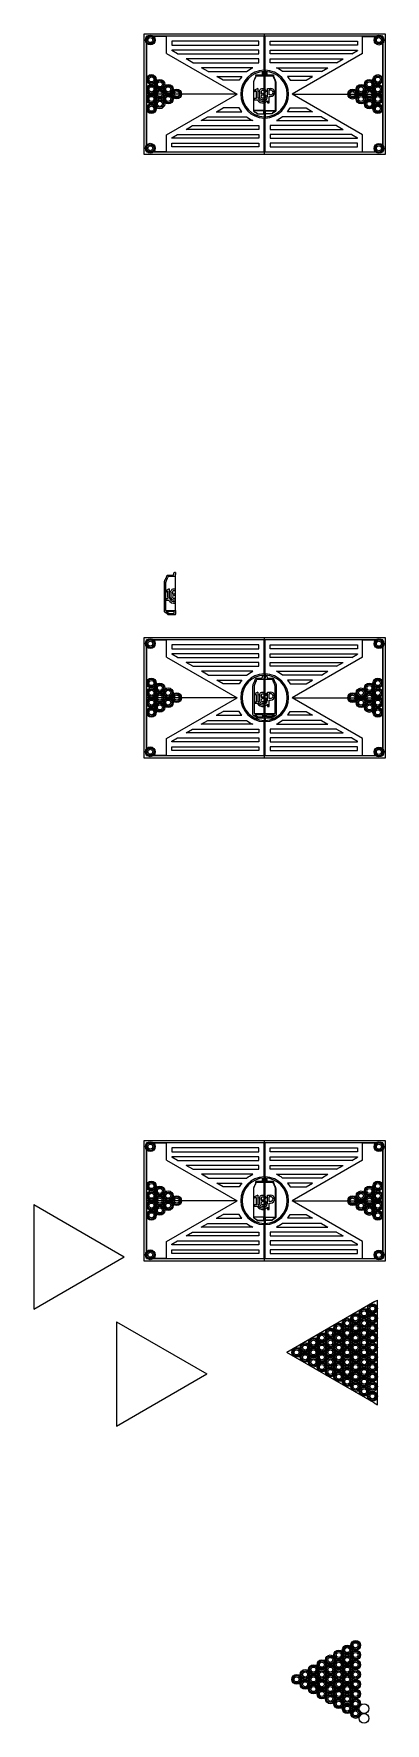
# Model space of a CAD drawing. Header units: inches. Extents: x -368 to -228, y -240 to 432.
import ezdxf

# ---------------------------------------------------------------- set-up
doc = ezdxf.new("R2010")
doc.units = ezdxf.units.IN
doc.header["$MEASUREMENT"] = 0
for name, color, linetype in [('final_table_top_design v3_Default', 7, 'Continuous'), ('final_table_top_design v3_depths$1_4_', 7, 'Continuous'), ('final_table_top_design v3_depths$3_4_', 7, 'Continuous'), ('final_table_top_design v3_inside semi circle table', 7, 'Continuous'), ('final_table_top_design v3_table legs', 7, 'Continuous')]:
    doc.layers.add(name, color=color, linetype=linetype)

msp = doc.modelspace()

# ---------------------------------------------------------------- linework, layer by layer
at = {"layer": 'final_table_top_design v3_Default'}
for p, q in [((-323.65, -7.8), (-227.65, -7.8)), ((-323.65, -55.8), (-323.65, -7.8)), ((-322.65, -8.8), (-322.65, -54.8)), ((-275.9, -8.8), (-322.65, -8.8)), ((-275.9, -22.31), (-275.9, -8.8)), ((-228.65, -8.8), (-275.4, -8.8)), ((-275.4, -22.31), (-275.4, -8.8)), ((-228.65, -54.8), (-228.65, -8.8)), ((-227.65, -7.8), (-227.65, -55.8)), ((-275.9, -24.61), (-278.99, -24.61)), ((-278.98, -24.08), (-275.9, -24.08)), ((-276.65, -23.55), (-276.65, -23.8)), ((-276.65, -23.8), (-276.65, -24.08)), ((-275.9, -23.25), (-275.9, -23.05)), ((-275.9, -38.32), (-275.9, -23.87)), ((-275.4, -23.25), (-275.4, -23.05)), ((-275.4, -38.31), (-275.4, -23.87)), ((-275.4, -24.08), (-272.34, -24.08)), ((-272.34, -24.61), (-275.4, -24.61)), ((-274.65, -23.8), (-274.65, -23.55)), ((-274.65, -24.08), (-274.65, -23.8)), ((-278.36, -29.55), (-279.64, -30.19)), ((-279.64, -30.19), (-279.64, -30.83)), ((-279, -30.51), (-279.64, -30.83)), ((-279.64, -34.01), (-279.64, -33.37)), ((-279.64, -33.37), (-278.92, -33.37)), ((-279, -30.51), (-279, -32.74)), ((-278.36, -29.55), (-278.36, -32.74)), ((-277.73, -30.83), (-277.73, -32.74)), ((-277.09, -30.83), (-277.09, -31.63)), ((-275.4, -30.83), (-275.18, -30.83)), ((-274.54, -32.74), (-274.54, -29.55)), ((-274.54, -29.55), (-273.27, -29.55)), ((-273.27, -30.19), (-273.91, -30.19)), ((-273.91, -32.1), (-273.91, -30.19)), ((-273.27, -32.1), (-273.91, -32.1)), ((-273.91, -32.74), (-273.27, -32.74)), ((-273.91, -35.28), (-273.91, -32.74)), ((-279.64, -34.01), (-278.66, -34.01)), ((-274.54, -34.42), (-274.54, -35.28)), ((-274.54, -35.28), (-273.91, -35.28)), ((-275.9, -54.8), (-275.9, -41.3)), ((-275.4, -54.8), (-275.4, -41.3)), ((-227.65, -55.8), (-323.65, -55.8)), ((-322.65, -54.8), (-275.9, -54.8)), ((-275.4, -54.8), (-228.65, -54.8))]:
    msp.add_line(p, q, dxfattribs=at)
for centre, radius, start, end in [((-275.65, -31.8), 9, 91.59175, 268.40825), ((-275.65, -31.8), 9, 271.59175, 88.40825), ((-276.45, -32.74), 2.55, 180, 194.47751), ((-276.45, -32.74), 1.91, 180, 286.76604), ((-276.45, -32.74), 1.27, 180, 295.63881), ((-276.45, -32.74), 0.637, 30.07237, 329.92763), ((-276.45, -32.74), 1.91, 303.38613, 0), ((-276.45, -32.74), 1.27, 325.6309, 360), ((-273.27, -31.14), 1.59, 270, 90), ((-273.27, -31.14), 0.955, 270, 90), ((-276.45, -32.74), 2.55, 210, 282.49464), ((-276.45, -32.74), 2.55, 294.37512, 318.59038)]:
    msp.add_arc(centre, radius, start, end, dxfattribs=at)
at = {"layer": 'final_table_top_design v3_Default', "extrusion": (0, 0, -1)}
for centre, radius, start, end in [((278.98, -24.34), 0.262, 269.43926, 90.56074), ((272.34, -24.34), 0.262, 90.56074, 270.56074), ((276.45, -30.83), 1.27, 0, 115.63881), ((276.45, -32.74), 1.27, 0, 0), ((276.45, -30.83), 0.637, 0, 149.92763), ((276.45, -32.74), 1.27, 60, 115.63881), ((276.45, -30.83), 1.27, 145.6309, 180), ((276.45, -32.74), 1.27, 145.6309, 180)]:
    msp.add_arc(centre, radius, start, end, dxfattribs=at)
at = {"layer": 'final_table_top_design v3_Default'}
msp.add_rational_spline([(-275.9, -23.05), (-276.65, -23.05), (-276.65, -23.55)], [1, 0.707106781187, 1], degree=2, dxfattribs=at)
for points, weights, knots in [([(-275.9, -23.25), (-276.29, -23.3), (-276.29, -23.56), (-276.29, -23.82), (-275.9, -23.87)], [0.933538525053, 0.745324227497, 1, 0.745324227497, 0.933538525053], [10.379739, 10.379739, 10.379739, 11.745574, 11.745574, 13.111409, 13.111409, 13.111409]), ([(-274.65, -23.55), (-274.65, -23.55), (-274.65, -23.55), (-274.65, -23.05), (-275.4, -23.05)], [0.999999974247, 0.999999987124, 1, 0.707106781187, 1], [0.25, 0.25, 0.25, 0.25, 0.25, 1.820796, 1.820796, 1.820796]), ([(-275.4, -23.87), (-275.02, -23.82), (-275.02, -23.56), (-275.02, -23.3), (-275.4, -23.25)], [0.933538525053, 0.745324227497, 1, 0.745324227497, 0.933538525053], [6.988147, 6.988147, 6.988147, 8.353982, 8.353982, 9.719816, 9.719816, 9.719816])]:
    msp.add_rational_spline(points, weights, degree=2, knots=knots, dxfattribs=at)
at = {"layer": 'final_table_top_design v3_depths$1_4_'}
for p, q in [((-322.65, -8.8), (-314.65, -8.8)), ((-322.65, -8.8), (-322.65, -54.8)), ((-322.65, -54.8), (-322.65, -8.8)), ((-322.65, -10.99), (-322.65, -52.58)), ((-314.65, -15.61), (-314.65, -8.8)), ((-236.65, -8.84), (-228.65, -8.83)), ((-236.65, -15.63), (-236.65, -8.84)), ((-228.65, -54.8), (-228.65, -8.8)), ((-228.65, -54.8), (-228.65, -8.8)), ((-228.65, -54.8), (-228.65, -8.8)), ((-228.65, -8.83), (-228.65, -54.85)), ((-228.65, -52.6), (-228.65, -11.01)), ((-314.65, -15.61), (-286.64, -31.78)), ((-236.65, -15.63), (-264.67, -31.8)), ((-322.23, -31.78), (-322.65, -31.78)), ((-286.83, -31.78), (-322.23, -31.78)), ((-314.65, -47.96), (-286.64, -31.78)), ((-236.65, -47.98), (-264.67, -31.8)), ((-264.47, -31.8), (-228.65, -31.8)), ((-314.65, -54.8), (-314.65, -47.96)), ((-236.65, -54.85), (-236.65, -47.98)), ((-229.9, -51.88), (-229.91, -51.87)), ((-314.65, -54.8), (-322.65, -54.8)), ((-228.65, -54.85), (-236.65, -54.85)), ((-231.77, -71.88), (-266.81, -92.12)), ((-231.77, -71.88), (-266.81, -92.12)), ((-231.77, -71.88), (-230.8, -71.32)), ((-230.8, -112.91), (-230.8, -71.32)), ((-334.66, -79.9), (-298.64, -100.7)), ((-334.66, -79.9), (-334.66, -121.49)), ((-232.04, -112.19), (-266.81, -92.12)), ((-232.04, -112.19), (-266.81, -92.12)), ((-334.66, -121.49), (-298.64, -100.7)), ((-232.04, -112.19), (-230.8, -112.91))]:
    msp.add_line(p, q, dxfattribs=at)
for centre, radius in [((-230.15, -10.33), 1.94), ((-230.15, -10.33), 1.5), ((-230.15, -10.33), 1), ((-320.71, -25.97), 1.94), ((-320.71, -25.97), 1.94), ((-320.71, -25.97), 1.94), ((-320.71, -25.97), 1.94), ((-320.71, -25.97), 1.5), ((-320.71, -25.97), 1.5), ((-320.71, -25.97), 1.5), ((-320.71, -25.97), 1), ((-320.71, -25.97), 1), ((-320.71, -25.97), 1), ((-317.36, -27.91), 1.94), ((-317.36, -27.91), 1.5), ((-233.95, -27.93), 1.94), ((-233.95, -27.93), 1.5), ((-230.59, -25.99), 1.94), ((-230.59, -25.99), 1.5), ((-230.59, -25.99), 1), ((-320.71, -29.85), 1.94), ((-320.71, -33.72), 1.94), ((-320.71, -29.85), 1.5), ((-320.71, -33.72), 1.5), ((-320.71, -29.85), 1), ((-320.71, -33.72), 1), ((-317.36, -31.78), 1.94), ((-317.36, -31.78), 1.5), ((-317.36, -27.91), 1), ((-317.36, -31.78), 1), ((-314, -29.85), 1.94), ((-314, -33.72), 1.94), ((-314, -29.85), 1.5), ((-314, -33.72), 1.5), ((-314, -29.85), 1), ((-314, -33.72), 1), ((-310.65, -31.78), 1.94), ((-310.65, -31.78), 1.5), ((-310.65, -31.78), 1), ((-240.66, -31.8), 1.94), ((-240.66, -31.8), 1.5), ((-240.66, -31.8), 1), ((-237.3, -29.87), 1.94), ((-237.3, -33.74), 1.94), ((-237.3, -29.87), 1.5), ((-237.3, -33.74), 1.5), ((-237.3, -29.87), 1), ((-237.3, -33.74), 1), ((-233.95, -31.8), 1.94), ((-233.95, -31.8), 1.5), ((-233.95, -27.93), 1), ((-233.95, -31.8), 1), ((-230.59, -29.87), 1.94), ((-230.59, -33.74), 1.94), ((-230.59, -29.87), 1.5), ((-230.59, -33.74), 1.5), ((-230.59, -29.87), 1), ((-230.59, -33.74), 1), ((-320.71, -37.6), 1.94), ((-320.71, -37.6), 1.94), ((-320.71, -37.6), 1.5), ((-320.71, -37.6), 1.5), ((-320.71, -37.6), 1), ((-320.71, -37.6), 1), ((-317.36, -35.66), 1.94), ((-317.36, -35.66), 1.94), ((-317.36, -35.66), 1.94), ((-317.36, -35.66), 1.94), ((-317.36, -35.66), 1.5), ((-317.36, -35.66), 1.5), ((-317.36, -35.66), 1.5), ((-317.36, -35.66), 1.5), ((-317.36, -35.66), 1), ((-317.36, -35.66), 1), ((-317.36, -35.66), 1), ((-317.36, -35.66), 1), ((-233.95, -35.68), 1.94), ((-233.95, -35.68), 1.5), ((-233.95, -35.68), 1), ((-230.59, -37.62), 1.94), ((-230.59, -37.62), 1.94), ((-230.59, -37.62), 1.94), ((-230.59, -37.62), 1.5), ((-230.59, -37.62), 1.5), ((-230.59, -37.62), 1.5), ((-230.59, -37.62), 1), ((-230.59, -37.62), 1), ((-230.59, -37.62), 1), ((-230.15, -53.35), 1.94), ((-230.15, -53.35), 1.5), ((-230.15, -53.35), 1), ((-232.73, -74.68), 1.94), ((-232.73, -74.68), 1.5), ((-232.73, -74.68), 1), ((-236.09, -76.62), 1.94), ((-236.09, -80.49), 1.94), ((-236.09, -76.62), 1.5), ((-236.09, -80.49), 1.5), ((-236.09, -76.62), 1), ((-236.09, -80.49), 1), ((-232.73, -78.55), 1.94), ((-232.73, -82.43), 1.94), ((-232.73, -78.55), 1.5), ((-232.73, -78.55), 1), ((-236.09, -84.37), 1.94), ((-236.09, -88.24), 1.94), ((-236.09, -84.37), 1.5), ((-236.09, -88.24), 1.5), ((-236.09, -84.37), 1), ((-236.09, -88.24), 1), ((-232.73, -86.3), 1.94), ((-232.73, -82.43), 1.5), ((-232.73, -86.3), 1.5), ((-232.73, -82.43), 1), ((-232.73, -86.3), 1), ((-236.09, -92.12), 1.94), ((-236.09, -92.12), 1.5), ((-236.09, -92.12), 1), ((-232.73, -90.18), 1.94), ((-232.73, -94.05), 1.94), ((-232.73, -90.18), 1.5), ((-232.73, -94.05), 1.5), ((-232.73, -90.18), 1), ((-232.73, -94.05), 1), ((-236.09, -95.99), 1.94), ((-236.09, -99.87), 1.94), ((-236.09, -95.99), 1.5), ((-236.09, -99.87), 1.5), ((-236.09, -95.99), 1), ((-236.09, -99.87), 1), ((-232.73, -97.93), 1.94), ((-232.73, -101.8), 1.94), ((-232.73, -97.93), 1.5), ((-232.73, -101.8), 1.5), ((-232.73, -97.93), 1), ((-236.09, -103.74), 1.94), ((-236.09, -107.62), 1.94), ((-236.09, -103.74), 1.5), ((-236.09, -107.62), 1.5), ((-236.09, -103.74), 1), ((-236.09, -107.62), 1), ((-232.73, -105.68), 1.94), ((-232.73, -105.68), 1.5), ((-232.73, -101.8), 1), ((-232.73, -105.68), 1), ((-232.73, -109.55), 1.94), ((-232.73, -109.55), 1.5), ((-232.73, -109.55), 1)]:
    msp.add_circle(centre, radius, dxfattribs=at)
msp.add_point((-228.65, -31.8), dxfattribs=at)
at = {"layer": 'final_table_top_design v3_depths$3_4_'}
for p, q in [((-323.65, 432.2), (-227.65, 432.2)), ((-323.65, 384.2), (-323.65, 432.2)), ((-322.65, 385.2), (-322.65, 431.2)), ((-322.65, 431.2), (-322.65, 385.2)), ((-322.65, 385.2), (-322.65, 431.2)), ((-322.65, 431.2), (-322.65, 385.2)), ((-322.65, 431.2), (-322.65, 385.2)), ((-322.65, 385.2), (-322.65, 431.2)), ((-322.65, 431.2), (-314.65, 431.2)), ((-322.65, 431.2), (-322.65, 385.2)), ((-275.9, 431.2), (-322.65, 431.2)), ((-275.9, 431.2), (-322.65, 431.2)), ((-275.9, 431.2), (-322.65, 431.2)), ((-314.65, 424.39), (-314.65, 431.2)), ((-275.9, 417.69), (-275.9, 431.2)), ((-275.65, 384.2), (-275.65, 432.2)), ((-275.4, 417.69), (-275.4, 431.2)), ((-228.65, 431.2), (-275.4, 431.2)), ((-236.65, 431.16), (-228.65, 431.17)), ((-236.65, 424.37), (-236.65, 431.16)), ((-228.65, 385.2), (-228.65, 431.2)), ((-228.65, 385.2), (-228.65, 431.2)), ((-228.65, 385.2), (-228.65, 431.2)), ((-228.65, 385.2), (-228.65, 431.2)), ((-228.65, 431.17), (-228.65, 385.15)), ((-227.65, 432.2), (-227.65, 384.2)), ((-322.65, 429.01), (-322.65, 387.42)), ((-314.65, 424.39), (-286.64, 408.22)), ((-314.65, 424.39), (-286.64, 408.22)), ((-314.65, 424.39), (-286.64, 408.22)), ((-312.65, 429.2), (-312.65, 427.7)), ((-312.65, 429.2), (-312.65, 427.7)), ((-278.65, 429.2), (-312.65, 429.2)), ((-278.65, 429.2), (-312.65, 429.2)), ((-312.65, 427.7), (-277.9, 427.7)), ((-312.65, 427.7), (-277.9, 427.7)), ((-312.65, 425.7), (-312.65, 425.55)), ((-312.65, 425.7), (-312.65, 425.55)), ((-277.9, 425.7), (-312.65, 425.7)), ((-277.9, 425.7), (-312.65, 425.7)), ((-310.31, 424.2), (-312.65, 425.55)), ((-310.31, 424.2), (-277.9, 424.2)), ((-310.31, 424.2), (-277.9, 424.2)), ((-277.9, 429.2), (-278.65, 429.2)), ((-277.9, 429.2), (-278.65, 429.2)), ((-277.9, 427.7), (-277.9, 429.2)), ((-277.9, 427.7), (-277.9, 429.2)), ((-277.9, 424.2), (-277.9, 425.7)), ((-277.9, 424.2), (-277.9, 425.7)), ((-273.4, 429.2), (-272.65, 429.2)), ((-273.4, 427.7), (-273.4, 429.2)), ((-273.4, 427.7), (-273.4, 429.2)), ((-273.4, 429.2), (-272.65, 429.2)), ((-238.65, 427.7), (-273.4, 427.7)), ((-238.65, 427.7), (-273.4, 427.7)), ((-273.4, 424.2), (-273.4, 425.7)), ((-273.4, 425.7), (-238.65, 425.7)), ((-273.4, 424.2), (-273.4, 425.7)), ((-273.4, 425.7), (-238.65, 425.7)), ((-240.95, 424.2), (-273.4, 424.2)), ((-240.95, 424.2), (-273.4, 424.2)), ((-272.65, 429.2), (-238.65, 429.2)), ((-272.65, 429.2), (-238.65, 429.2)), ((-236.65, 424.37), (-264.67, 408.2)), ((-236.65, 424.37), (-264.67, 408.2)), ((-236.65, 424.37), (-264.67, 408.2)), ((-240.95, 424.2), (-238.65, 425.52)), ((-238.65, 429.2), (-238.65, 427.7)), ((-238.65, 429.2), (-238.65, 427.7)), ((-238.65, 425.7), (-238.65, 425.52)), ((-238.65, 425.7), (-238.65, 425.52)), ((-228.65, 387.4), (-228.65, 428.99)), ((-228.65, 387.4), (-228.65, 428.99)), ((-228.65, 387.4), (-228.65, 428.99)), ((-304.25, 420.7), (-306.85, 422.2)), ((-277.9, 422.2), (-306.85, 422.2)), ((-277.9, 422.2), (-306.85, 422.2)), ((-304.25, 420.7), (-277.9, 420.7)), ((-304.25, 420.7), (-277.9, 420.7)), ((-280.34, 418.7), (-300.79, 418.7)), ((-298.19, 417.2), (-300.79, 418.7)), ((-280.34, 418.7), (-300.79, 418.7)), ((-298.19, 417.2), (-282.81, 417.2)), ((-298.19, 417.2), (-282.81, 417.2)), ((-277.9, 420.7), (-277.9, 422.2)), ((-277.9, 420.7), (-277.9, 422.2)), ((-275.9, 417.69), (-275.9, 417.19)), ((-275.9, 417.19), (-275.9, 416.95)), ((-275.9, 416.75), (-275.9, 416.95)), ((-275.9, 416.75), (-275.9, 416.13)), ((-275.4, 417.69), (-275.4, 417.19)), ((-275.4, 417.19), (-275.4, 416.95)), ((-275.4, 416.75), (-275.4, 416.95)), ((-275.4, 416.75), (-275.4, 416.13)), ((-273.4, 420.7), (-273.4, 422.2)), ((-273.4, 422.2), (-244.42, 422.2)), ((-273.4, 422.2), (-244.42, 422.2)), ((-273.4, 420.7), (-273.4, 422.2)), ((-247.02, 420.7), (-273.4, 420.7)), ((-247.02, 420.7), (-273.4, 420.7)), ((-270.96, 418.7), (-250.48, 418.7)), ((-270.96, 418.7), (-250.48, 418.7)), ((-253.08, 417.2), (-268.49, 417.2)), ((-253.08, 417.2), (-268.49, 417.2)), ((-253.08, 417.2), (-250.48, 418.7)), ((-247.02, 420.7), (-244.42, 422.2)), ((-294.72, 415.2), (-284.78, 415.2)), ((-292.13, 413.7), (-294.72, 415.2)), ((-294.72, 415.2), (-284.78, 415.2)), ((-285.75, 413.7), (-292.13, 413.7)), ((-285.75, 413.7), (-292.13, 413.7)), ((-280.09, 412.97), (-280.09, 412.97)), ((-280.09, 412.97), (-280.09, 411.22)), ((-280.09, 411.22), (-280.09, 403.22)), ((-280.01, 411.22), (-280.01, 412.96)), ((-280.01, 403.22), (-280.01, 411.22)), ((-278.36, 410.45), (-279.64, 409.81)), ((-279.64, 409.81), (-279.64, 409.17)), ((-279.14, 415.45), (-279.16, 415.4)), ((-279.08, 415.38), (-279.07, 415.41)), ((-275.9, 415.39), (-278.99, 415.39)), ((-278.98, 415.92), (-275.9, 415.92)), ((-278.36, 410.45), (-278.36, 407.26)), ((-276.65, 416.45), (-276.65, 416.2)), ((-276.65, 416.2), (-276.65, 415.92)), ((-275.9, 401.68), (-275.9, 416.13)), ((-275.4, 401.69), (-275.4, 416.13)), ((-275.4, 415.92), (-272.34, 415.92)), ((-272.34, 415.39), (-275.4, 415.39)), ((-274.65, 416.2), (-274.65, 416.45)), ((-274.65, 415.92), (-274.65, 416.2)), ((-274.54, 410.45), (-273.27, 410.45)), ((-274.54, 407.26), (-274.54, 410.45)), ((-273.27, 409.81), (-273.91, 409.81)), ((-273.91, 407.9), (-273.91, 409.81)), ((-272.24, 415.38), (-272.25, 415.41)), ((-272.18, 415.45), (-272.17, 415.4)), ((-271.31, 411.22), (-271.31, 412.96)), ((-271.31, 403.22), (-271.31, 411.22)), ((-271.23, 412.97), (-271.23, 412.97)), ((-271.23, 412.97), (-271.23, 411.22)), ((-271.23, 411.22), (-271.23, 403.22)), ((-256.54, 415.2), (-266.53, 415.2)), ((-256.54, 415.2), (-266.53, 415.2)), ((-265.55, 413.7), (-259.14, 413.7)), ((-265.55, 413.7), (-259.14, 413.7)), ((-259.14, 413.7), (-256.54, 415.2)), ((-322.23, 408.22), (-322.65, 408.22)), ((-286.83, 408.22), (-322.23, 408.22)), ((-314.65, 392.04), (-286.64, 408.22)), ((-314.65, 392.04), (-286.64, 408.22)), ((-314.65, 392.04), (-286.64, 408.22)), ((-280.09, 403.22), (-280.09, 401.66)), ((-280.01, 401.69), (-280.01, 403.22)), ((-279, 409.49), (-279.64, 409.17)), ((-279.64, 405.99), (-279.64, 406.63)), ((-279.64, 406.63), (-278.92, 406.63)), ((-279.64, 405.99), (-278.66, 405.99)), ((-279, 409.49), (-279, 407.26)), ((-277.73, 409.17), (-277.73, 407.26)), ((-277.09, 409.17), (-277.09, 408.37)), ((-275.4, 409.17), (-275.18, 409.17)), ((-274.54, 405.58), (-274.54, 404.72)), ((-274.54, 404.72), (-273.91, 404.72)), ((-273.27, 407.9), (-273.91, 407.9)), ((-273.91, 404.72), (-273.91, 407.26)), ((-273.91, 407.26), (-273.27, 407.26)), ((-271.31, 401.69), (-271.31, 403.22)), ((-271.23, 403.22), (-271.23, 401.66)), ((-236.65, 392.02), (-264.67, 408.2)), ((-236.65, 392.02), (-264.67, 408.2)), ((-236.65, 392.02), (-264.67, 408.2)), ((-264.47, 408.2), (-228.65, 408.2)), ((-300.86, 397.7), (-298.26, 399.2)), ((-280.34, 397.7), (-300.86, 397.7)), ((-280.34, 397.7), (-300.86, 397.7)), ((-298.26, 399.2), (-282.81, 399.2)), ((-298.26, 399.2), (-282.81, 399.2)), ((-294.96, 401.2), (-284.78, 401.2)), ((-294.96, 401.2), (-284.78, 401.2)), ((-294.8, 401.2), (-292.2, 402.7)), ((-285.75, 402.7), (-292.2, 402.7)), ((-285.75, 402.7), (-292.2, 402.7)), ((-275.9, 401.69), (-280.01, 401.69)), ((-275.98, 401.62), (-280.01, 401.62)), ((-278.68, 400.36), (-278.67, 400.33)), ((-278.67, 400.33), (-275.9, 400.33)), ((-278.61, 400.41), (-275.98, 400.41)), ((-275.98, 400.41), (-275.98, 401.62)), ((-275.9, 400.37), (-275.9, 401.69)), ((-275.9, 400.33), (-275.9, 400.37)), ((-275.9, 400.33), (-275.9, 399.2)), ((-275.9, 399.2), (-275.9, 398.7)), ((-275.9, 385.2), (-275.9, 398.7)), ((-275.4, 401.69), (-271.31, 401.69)), ((-275.4, 400.37), (-275.4, 401.69)), ((-275.4, 400.33), (-275.4, 400.37)), ((-272.66, 400.33), (-275.4, 400.33)), ((-275.4, 400.33), (-275.4, 399.2)), ((-275.4, 399.2), (-275.4, 398.7)), ((-275.4, 385.2), (-275.4, 398.7)), ((-275.32, 400.41), (-275.32, 401.62)), ((-275.32, 401.62), (-271.31, 401.62)), ((-272.71, 400.41), (-275.32, 400.41)), ((-272.65, 400.36), (-272.66, 400.33)), ((-270.96, 397.7), (-250.48, 397.7)), ((-270.96, 397.7), (-250.48, 397.7)), ((-253.08, 399.2), (-268.49, 399.2)), ((-253.08, 399.2), (-268.49, 399.2)), ((-256.54, 401.2), (-266.53, 401.2)), ((-256.54, 401.2), (-266.53, 401.2)), ((-265.55, 402.7), (-259.14, 402.7)), ((-265.55, 402.7), (-259.14, 402.7)), ((-259.14, 402.7), (-256.54, 401.2)), ((-253.08, 399.2), (-250.48, 397.7)), ((-314.65, 385.2), (-314.65, 392.04)), ((-312.65, 390.89), (-310.39, 392.2)), ((-312.65, 390.7), (-312.65, 390.89)), ((-312.65, 390.7), (-312.65, 390.89)), ((-277.9, 390.7), (-312.65, 390.7)), ((-277.9, 390.7), (-312.65, 390.7)), ((-310.39, 392.2), (-277.9, 392.2)), ((-310.39, 392.2), (-277.9, 392.2)), ((-306.92, 394.2), (-304.32, 395.7)), ((-277.9, 394.2), (-306.92, 394.2)), ((-277.9, 394.2), (-306.92, 394.2)), ((-304.32, 395.7), (-277.9, 395.7)), ((-304.32, 395.7), (-277.9, 395.7)), ((-277.9, 395.7), (-277.9, 394.2)), ((-277.9, 395.7), (-277.9, 394.2)), ((-277.9, 392.2), (-277.9, 390.7)), ((-277.9, 392.2), (-277.9, 390.7)), ((-273.4, 395.7), (-273.4, 394.2)), ((-247.02, 395.7), (-273.4, 395.7)), ((-273.4, 395.7), (-273.4, 394.2)), ((-247.02, 395.7), (-273.4, 395.7)), ((-273.4, 394.2), (-244.42, 394.2)), ((-273.4, 394.2), (-244.42, 394.2)), ((-273.4, 392.2), (-273.4, 390.7)), ((-273.4, 392.2), (-273.4, 390.7)), ((-240.95, 392.2), (-273.4, 392.2)), ((-240.95, 392.2), (-273.4, 392.2)), ((-273.4, 390.7), (-238.65, 390.7)), ((-273.4, 390.7), (-238.65, 390.7)), ((-247.02, 395.7), (-244.42, 394.2)), ((-240.95, 392.2), (-238.65, 390.87)), ((-238.65, 390.7), (-238.65, 390.87)), ((-238.65, 390.7), (-238.65, 390.87)), ((-236.65, 385.15), (-236.65, 392.02)), ((-227.65, 384.2), (-323.65, 384.2)), ((-314.65, 385.2), (-322.65, 385.2)), ((-322.65, 385.2), (-275.9, 385.2)), ((-322.65, 385.2), (-275.9, 385.2)), ((-322.65, 385.2), (-275.9, 385.2)), ((-312.65, 387.2), (-312.65, 388.7)), ((-312.65, 388.7), (-277.9, 388.7)), ((-312.65, 388.7), (-277.9, 388.7)), ((-312.65, 387.2), (-312.65, 388.7)), ((-278.65, 387.2), (-312.65, 387.2)), ((-278.65, 387.2), (-312.65, 387.2)), ((-277.9, 387.2), (-278.65, 387.2)), ((-277.9, 387.2), (-278.65, 387.2)), ((-277.9, 388.7), (-277.9, 387.2)), ((-277.9, 388.7), (-277.9, 387.2)), ((-275.4, 385.2), (-228.65, 385.2)), ((-273.4, 388.7), (-273.4, 387.2)), ((-238.65, 388.7), (-273.4, 388.7)), ((-273.4, 388.7), (-273.4, 387.2)), ((-238.65, 388.7), (-273.4, 388.7)), ((-273.4, 387.2), (-272.65, 387.2)), ((-273.4, 387.2), (-272.65, 387.2)), ((-272.65, 387.2), (-238.65, 387.2)), ((-272.65, 387.2), (-238.65, 387.2)), ((-238.65, 387.2), (-238.65, 388.7)), ((-238.65, 387.2), (-238.65, 388.7)), ((-228.65, 385.15), (-236.65, 385.15)), ((-229.9, 388.12), (-229.91, 388.13)), ((-314.62, 216.5), (-314.6, 216.56)), ((-314.6, 216.56), (-314.5, 216.8)), ((-314.25, 216.97), (-311.92, 216.97)), ((-314.13, 216.39), (-314.15, 216.34)), ((-314.11, 216.45), (-314.13, 216.39)), ((-311.17, 216.45), (-314.11, 216.45)), ((-311.92, 217.5), (-311.92, 217.25)), ((-311.92, 216.97), (-311.92, 217.25)), ((-311.17, 218), (-311.17, 217.81)), ((-311.17, 217.81), (-311.17, 217.18)), ((-311.17, 202.73), (-311.17, 217.18)), ((-315.57, 212.25), (-315.57, 214.01)), ((-315.57, 204.25), (-315.57, 212.25)), ((-315.07, 213.98), (-315.07, 212.25)), ((-315.07, 212.25), (-315.07, 204.25)), ((-313.63, 211.5), (-314.9, 210.86)), ((-314.9, 210.86), (-314.9, 210.23)), ((-314.26, 210.55), (-314.9, 210.23)), ((-314.26, 210.55), (-314.26, 208.32)), ((-313.63, 211.5), (-313.63, 208.32)), ((-312.99, 210.23), (-312.99, 208.32)), ((-312.35, 210.23), (-312.35, 209.42)), ((-315.57, 202.68), (-315.57, 204.25)), ((-315.07, 204.25), (-315.07, 202.93)), ((-315.07, 202.93), (-311.17, 202.93)), ((-314.9, 207.68), (-314.18, 207.68)), ((-314.9, 207.04), (-314.9, 207.68)), ((-314.9, 207.04), (-313.92, 207.04)), ((-311.67, 202.43), (-314.83, 202.43)), ((-313.74, 201.65), (-311.67, 201.65)), ((-311.67, 201.65), (-311.67, 202.43)), ((-311.17, 202.93), (-311.17, 201.4)), ((-314.08, 201.15), (-314.14, 201.31)), ((-311.17, 201.15), (-314.08, 201.15)), ((-311.17, 201.15), (-311.17, 201.4)), ((-323.65, 192.2), (-227.65, 192.2)), ((-323.65, 144.2), (-323.65, 192.2)), ((-322.65, 191.2), (-322.65, 145.2)), ((-322.65, 145.2), (-322.65, 191.2)), ((-322.65, 145.2), (-322.65, 191.2)), ((-322.65, 191.2), (-322.65, 145.2)), ((-322.65, 191.2), (-322.65, 145.2)), ((-275.9, 191.2), (-322.65, 191.2)), ((-275.9, 191.2), (-322.65, 191.2)), ((-322.65, 145.2), (-322.65, 191.2)), ((-275.9, 191.2), (-322.65, 191.2)), ((-322.65, 191.2), (-322.65, 145.2)), ((-322.65, 191.2), (-314.65, 191.2)), ((-322.65, 189.01), (-322.65, 147.42)), ((-314.65, 184.39), (-314.65, 191.2)), ((-278.65, 189.2), (-312.65, 189.2)), ((-278.65, 189.2), (-312.65, 189.2)), ((-312.65, 189.2), (-312.65, 187.7)), ((-312.65, 189.2), (-312.65, 187.7)), ((-277.9, 189.2), (-278.65, 189.2)), ((-277.9, 189.2), (-278.65, 189.2)), ((-277.9, 187.7), (-277.9, 189.2)), ((-277.9, 187.7), (-277.9, 189.2)), ((-275.9, 177.69), (-275.9, 191.2)), ((-275.65, 144.2), (-275.65, 192.2)), ((-228.65, 191.2), (-275.4, 191.2)), ((-275.4, 177.69), (-275.4, 191.2)), ((-273.4, 187.7), (-273.4, 189.2)), ((-273.4, 187.7), (-273.4, 189.2)), ((-273.4, 189.2), (-272.65, 189.2)), ((-273.4, 189.2), (-272.65, 189.2)), ((-272.65, 189.2), (-238.65, 189.2)), ((-272.65, 189.2), (-238.65, 189.2)), ((-238.65, 189.2), (-238.65, 187.7)), ((-238.65, 189.2), (-238.65, 187.7)), ((-236.65, 191.16), (-228.65, 191.17)), ((-236.65, 184.37), (-236.65, 191.16)), ((-228.65, 145.2), (-228.65, 191.2)), ((-228.65, 145.2), (-228.65, 191.2)), ((-228.65, 145.2), (-228.65, 191.2)), ((-228.65, 145.2), (-228.65, 191.2)), ((-228.65, 191.17), (-228.65, 145.15)), ((-228.65, 147.4), (-228.65, 188.99)), ((-228.65, 147.4), (-228.65, 188.99)), ((-228.65, 147.4), (-228.65, 188.99)), ((-227.65, 192.2), (-227.65, 144.2)), ((-314.65, 184.39), (-286.64, 168.22)), ((-314.65, 184.39), (-286.64, 168.22)), ((-314.65, 184.39), (-286.64, 168.22)), ((-312.65, 187.7), (-277.9, 187.7)), ((-312.65, 187.7), (-277.9, 187.7)), ((-277.9, 185.7), (-312.65, 185.7)), ((-277.9, 185.7), (-312.65, 185.7)), ((-312.65, 185.7), (-312.65, 185.55)), ((-312.65, 185.7), (-312.65, 185.55)), ((-310.31, 184.2), (-312.65, 185.55)), ((-310.31, 184.2), (-277.9, 184.2)), ((-310.31, 184.2), (-277.9, 184.2)), ((-277.9, 182.2), (-306.85, 182.2)), ((-277.9, 182.2), (-306.85, 182.2)), ((-304.25, 180.7), (-306.85, 182.2)), ((-277.9, 184.2), (-277.9, 185.7)), ((-277.9, 184.2), (-277.9, 185.7)), ((-277.9, 180.7), (-277.9, 182.2)), ((-277.9, 180.7), (-277.9, 182.2)), ((-238.65, 187.7), (-273.4, 187.7)), ((-238.65, 187.7), (-273.4, 187.7)), ((-273.4, 184.2), (-273.4, 185.7)), ((-273.4, 184.2), (-273.4, 185.7)), ((-273.4, 185.7), (-238.65, 185.7)), ((-273.4, 185.7), (-238.65, 185.7)), ((-240.95, 184.2), (-273.4, 184.2)), ((-240.95, 184.2), (-273.4, 184.2)), ((-273.4, 180.7), (-273.4, 182.2)), ((-273.4, 180.7), (-273.4, 182.2)), ((-273.4, 182.2), (-244.42, 182.2)), ((-273.4, 182.2), (-244.42, 182.2)), ((-236.65, 184.37), (-264.67, 168.2)), ((-236.65, 184.37), (-264.67, 168.2)), ((-236.65, 184.37), (-264.67, 168.2)), ((-247.02, 180.7), (-244.42, 182.2)), ((-240.95, 184.2), (-238.65, 185.52)), ((-238.65, 185.7), (-238.65, 185.52)), ((-238.65, 185.7), (-238.65, 185.52)), ((-304.25, 180.7), (-277.9, 180.7)), ((-304.25, 180.7), (-277.9, 180.7)), ((-298.19, 177.2), (-300.79, 178.7)), ((-280.34, 178.7), (-300.79, 178.7)), ((-280.34, 178.7), (-300.79, 178.7)), ((-298.19, 177.2), (-282.81, 177.2)), ((-298.19, 177.2), (-282.81, 177.2)), ((-292.13, 173.7), (-294.72, 175.2)), ((-294.72, 175.2), (-284.78, 175.2)), ((-294.72, 175.2), (-284.78, 175.2)), ((-279.36, 175.45), (-279.34, 175.5)), ((-279.34, 175.5), (-279.23, 175.74)), ((-278.98, 175.92), (-276.65, 175.92)), ((-278.86, 175.34), (-278.88, 175.29)), ((-278.85, 175.39), (-278.86, 175.34)), ((-275.9, 175.39), (-278.85, 175.39)), ((-276.65, 176.45), (-276.65, 176.2)), ((-276.65, 175.92), (-276.65, 176.2)), ((-275.9, 177.69), (-275.9, 177.19)), ((-275.9, 177.19), (-275.9, 176.95)), ((-275.9, 176.75), (-275.9, 176.95)), ((-275.9, 176.95), (-275.9, 176.75)), ((-275.9, 176.75), (-275.9, 176.13)), ((-275.9, 176.75), (-275.9, 176.13)), ((-275.9, 161.68), (-275.9, 176.13)), ((-275.9, 161.68), (-275.9, 176.13)), ((-275.4, 177.69), (-275.4, 177.19)), ((-275.4, 177.19), (-275.4, 176.95)), ((-275.4, 176.75), (-275.4, 176.95)), ((-275.4, 176.75), (-275.4, 176.95)), ((-275.4, 176.75), (-275.4, 176.13)), ((-275.4, 176.75), (-275.4, 176.13)), ((-275.4, 161.69), (-275.4, 176.13)), ((-275.4, 161.69), (-275.4, 176.13)), ((-272.48, 175.39), (-275.4, 175.39)), ((-274.65, 176.45), (-274.65, 176.2)), ((-274.65, 176.2), (-274.65, 175.92)), ((-274.65, 175.92), (-272.34, 175.92)), ((-247.02, 180.7), (-273.4, 180.7)), ((-247.02, 180.7), (-273.4, 180.7)), ((-272.46, 175.34), (-272.48, 175.39)), ((-272.44, 175.29), (-272.46, 175.34)), ((-272.09, 175.74), (-271.99, 175.5)), ((-270.96, 178.7), (-250.48, 178.7)), ((-270.96, 178.7), (-250.48, 178.7)), ((-253.08, 177.2), (-268.49, 177.2)), ((-253.08, 177.2), (-268.49, 177.2)), ((-256.54, 175.2), (-266.53, 175.2)), ((-256.54, 175.2), (-266.53, 175.2)), ((-259.14, 173.7), (-256.54, 175.2)), ((-253.08, 177.2), (-250.48, 178.7)), ((-322.23, 168.22), (-322.65, 168.22)), ((-286.83, 168.22), (-322.23, 168.22)), ((-314.65, 152.04), (-286.64, 168.22)), ((-314.65, 152.04), (-286.64, 168.22)), ((-314.65, 152.04), (-286.64, 168.22)), ((-285.75, 173.7), (-292.13, 173.7)), ((-285.75, 173.7), (-292.13, 173.7)), ((-280.3, 171.2), (-280.3, 172.95)), ((-280.3, 163.2), (-280.3, 171.2)), ((-279.8, 172.93), (-279.8, 171.2)), ((-279.8, 171.2), (-279.8, 163.2)), ((-278.36, 170.45), (-279.64, 169.81)), ((-279.64, 169.81), (-279.64, 169.17)), ((-279, 169.49), (-279.64, 169.17)), ((-279, 169.49), (-279, 167.26)), ((-278.36, 170.45), (-278.36, 167.26)), ((-277.73, 169.17), (-277.73, 167.26)), ((-277.09, 169.17), (-277.09, 168.37)), ((-275.4, 169.89), (-274.9, 169.89)), ((-275.4, 169.17), (-274.9, 169.17)), ((-275.4, 167.98), (-274.9, 167.98)), ((-274.9, 169.89), (-274.9, 169.17)), ((-274.9, 166.55), (-274.9, 167.98)), ((-274.54, 167.26), (-274.54, 170.45)), ((-274.54, 170.45), (-273.27, 170.45)), ((-273.91, 167.9), (-273.91, 169.81)), ((-273.27, 169.81), (-273.91, 169.81)), ((-271.52, 171.2), (-271.52, 172.93)), ((-271.52, 163.2), (-271.52, 171.2)), ((-271.02, 172.95), (-271.02, 171.2)), ((-271.02, 171.2), (-271.02, 163.2)), ((-265.55, 173.7), (-259.14, 173.7)), ((-265.55, 173.7), (-259.14, 173.7)), ((-236.65, 152.02), (-264.67, 168.2)), ((-236.65, 152.02), (-264.67, 168.2)), ((-236.65, 152.02), (-264.67, 168.2)), ((-264.47, 168.2), (-228.65, 168.2)), ((-294.8, 161.2), (-292.2, 162.7)), ((-285.75, 162.7), (-292.2, 162.7)), ((-285.75, 162.7), (-292.2, 162.7)), ((-280.3, 161.63), (-280.3, 163.2)), ((-279.8, 163.2), (-279.8, 161.88)), ((-279.8, 161.88), (-275.9, 161.88)), ((-279.64, 165.99), (-279.64, 166.63)), ((-279.64, 166.63), (-278.92, 166.63)), ((-279.64, 165.99), (-278.66, 165.99)), ((-276.4, 161.38), (-279.56, 161.38)), ((-276.4, 160.6), (-276.4, 161.38)), ((-275.9, 161.88), (-275.9, 160.35)), ((-275.9, 160.37), (-275.9, 161.69)), ((-275.4, 166.55), (-274.9, 166.55)), ((-275.4, 160.35), (-275.4, 161.88)), ((-275.4, 161.88), (-274.9, 161.88)), ((-275.4, 160.37), (-275.4, 161.69)), ((-274.9, 161.88), (-271.52, 161.88)), ((-274.9, 160.6), (-274.9, 161.38)), ((-274.9, 161.38), (-271.76, 161.38)), ((-274.54, 165.58), (-274.54, 164.72)), ((-274.54, 164.72), (-273.91, 164.72)), ((-273.27, 167.9), (-273.91, 167.9)), ((-273.91, 167.26), (-273.27, 167.26)), ((-273.91, 164.72), (-273.91, 167.26)), ((-271.52, 161.88), (-271.52, 163.2)), ((-271.02, 163.2), (-271.02, 161.63)), ((-265.55, 162.7), (-259.14, 162.7)), ((-265.55, 162.7), (-259.14, 162.7)), ((-259.14, 162.7), (-256.54, 161.2)), ((-306.92, 154.2), (-304.32, 155.7)), ((-304.32, 155.7), (-277.9, 155.7)), ((-304.32, 155.7), (-277.9, 155.7)), ((-300.86, 157.7), (-298.26, 159.2)), ((-280.34, 157.7), (-300.86, 157.7)), ((-280.34, 157.7), (-300.86, 157.7)), ((-298.26, 159.2), (-282.81, 159.2)), ((-298.26, 159.2), (-282.81, 159.2)), ((-294.96, 161.2), (-284.78, 161.2)), ((-294.96, 161.2), (-284.78, 161.2)), ((-278.81, 160.1), (-278.87, 160.26)), ((-275.9, 160.1), (-278.81, 160.1)), ((-278.48, 160.6), (-276.4, 160.6)), ((-277.9, 155.7), (-277.9, 154.2)), ((-277.9, 155.7), (-277.9, 154.2)), ((-275.9, 160.33), (-275.9, 160.37)), ((-275.9, 160.1), (-275.9, 160.35)), ((-275.9, 160.33), (-275.9, 159.2)), ((-275.9, 159.2), (-275.9, 158.7)), ((-275.9, 145.2), (-275.9, 158.7)), ((-275.4, 160.33), (-275.4, 160.37)), ((-275.4, 160.1), (-275.4, 160.35)), ((-275.4, 160.33), (-275.4, 159.2)), ((-272.51, 160.1), (-275.4, 160.1)), ((-275.4, 159.2), (-275.4, 158.7)), ((-275.4, 145.2), (-275.4, 158.7)), ((-272.85, 160.6), (-274.9, 160.6)), ((-247.02, 155.7), (-273.4, 155.7)), ((-273.4, 155.7), (-273.4, 154.2)), ((-273.4, 155.7), (-273.4, 154.2)), ((-247.02, 155.7), (-273.4, 155.7)), ((-272.45, 160.26), (-272.51, 160.1)), ((-270.96, 157.7), (-250.48, 157.7)), ((-270.96, 157.7), (-250.48, 157.7)), ((-253.08, 159.2), (-268.49, 159.2)), ((-253.08, 159.2), (-268.49, 159.2)), ((-256.54, 161.2), (-266.53, 161.2)), ((-256.54, 161.2), (-266.53, 161.2)), ((-253.08, 159.2), (-250.48, 157.7)), ((-247.02, 155.7), (-244.42, 154.2)), ((-314.65, 145.2), (-314.65, 152.04)), ((-312.65, 150.89), (-310.39, 152.2)), ((-312.65, 150.7), (-312.65, 150.89)), ((-312.65, 150.7), (-312.65, 150.89)), ((-277.9, 150.7), (-312.65, 150.7)), ((-277.9, 150.7), (-312.65, 150.7)), ((-312.65, 148.7), (-277.9, 148.7)), ((-312.65, 148.7), (-277.9, 148.7)), ((-312.65, 147.2), (-312.65, 148.7)), ((-312.65, 147.2), (-312.65, 148.7)), ((-310.39, 152.2), (-277.9, 152.2)), ((-310.39, 152.2), (-277.9, 152.2)), ((-277.9, 154.2), (-306.92, 154.2)), ((-277.9, 154.2), (-306.92, 154.2)), ((-277.9, 152.2), (-277.9, 150.7)), ((-277.9, 152.2), (-277.9, 150.7)), ((-277.9, 148.7), (-277.9, 147.2)), ((-277.9, 148.7), (-277.9, 147.2)), ((-273.4, 154.2), (-244.42, 154.2)), ((-273.4, 154.2), (-244.42, 154.2)), ((-240.95, 152.2), (-273.4, 152.2)), ((-240.95, 152.2), (-273.4, 152.2)), ((-273.4, 152.2), (-273.4, 150.7)), ((-273.4, 152.2), (-273.4, 150.7)), ((-273.4, 150.7), (-238.65, 150.7)), ((-273.4, 150.7), (-238.65, 150.7)), ((-238.65, 148.7), (-273.4, 148.7)), ((-238.65, 148.7), (-273.4, 148.7)), ((-273.4, 148.7), (-273.4, 147.2)), ((-273.4, 148.7), (-273.4, 147.2)), ((-240.95, 152.2), (-238.65, 150.87)), ((-238.65, 150.7), (-238.65, 150.87)), ((-238.65, 150.7), (-238.65, 150.87)), ((-238.65, 147.2), (-238.65, 148.7)), ((-238.65, 147.2), (-238.65, 148.7)), ((-236.65, 145.15), (-236.65, 152.02)), ((-229.9, 148.12), (-229.91, 148.13)), ((-227.65, 144.2), (-323.65, 144.2)), ((-322.65, 145.2), (-275.9, 145.2)), ((-322.65, 145.2), (-275.9, 145.2)), ((-322.65, 145.2), (-275.9, 145.2)), ((-314.65, 145.2), (-322.65, 145.2)), ((-278.65, 147.2), (-312.65, 147.2)), ((-278.65, 147.2), (-312.65, 147.2)), ((-277.9, 147.2), (-278.65, 147.2)), ((-277.9, 147.2), (-278.65, 147.2)), ((-275.4, 145.2), (-228.65, 145.2)), ((-273.4, 147.2), (-272.65, 147.2)), ((-273.4, 147.2), (-272.65, 147.2)), ((-272.65, 147.2), (-238.65, 147.2)), ((-272.65, 147.2), (-238.65, 147.2)), ((-228.65, 145.15), (-236.65, 145.15)), ((-322.65, -8.8), (-322.65, -54.8)), ((-322.65, -54.8), (-322.65, -8.8)), ((-275.9, -8.8), (-322.65, -8.8)), ((-275.9, -8.8), (-322.65, -8.8)), ((-322.65, -8.8), (-322.65, -54.8)), ((-322.65, -54.8), (-322.65, -8.8)), ((-278.65, -10.8), (-312.65, -10.8)), ((-312.65, -10.8), (-312.65, -12.3)), ((-278.65, -10.8), (-312.65, -10.8)), ((-312.65, -10.8), (-312.65, -12.3)), ((-312.65, -12.3), (-277.9, -12.3)), ((-312.65, -12.3), (-277.9, -12.3)), ((-277.9, -10.8), (-278.65, -10.8)), ((-277.9, -10.8), (-278.65, -10.8)), ((-277.9, -12.3), (-277.9, -10.8)), ((-277.9, -12.3), (-277.9, -10.8)), ((-273.4, -10.8), (-272.65, -10.8)), ((-273.4, -12.3), (-273.4, -10.8)), ((-273.4, -10.8), (-272.65, -10.8)), ((-273.4, -12.3), (-273.4, -10.8)), ((-238.65, -12.3), (-273.4, -12.3)), ((-238.65, -12.3), (-273.4, -12.3)), ((-272.65, -10.8), (-238.65, -10.8)), ((-272.65, -10.8), (-238.65, -10.8)), ((-238.65, -10.8), (-238.65, -12.3)), ((-238.65, -10.8), (-238.65, -12.3)), ((-228.65, -52.6), (-228.65, -11.01)), ((-228.65, -52.6), (-228.65, -11.01)), ((-314.65, -15.61), (-286.64, -31.78)), ((-314.65, -15.61), (-286.64, -31.78)), ((-277.9, -14.3), (-312.65, -14.3)), ((-312.65, -14.3), (-312.65, -14.45)), ((-312.65, -14.3), (-312.65, -14.45)), ((-277.9, -14.3), (-312.65, -14.3)), ((-310.31, -15.8), (-312.65, -14.45)), ((-310.31, -15.8), (-277.9, -15.8)), ((-310.31, -15.8), (-277.9, -15.8)), ((-277.9, -17.8), (-306.85, -17.8)), ((-277.9, -17.8), (-306.85, -17.8)), ((-304.25, -19.3), (-306.85, -17.8)), ((-304.25, -19.3), (-277.9, -19.3)), ((-304.25, -19.3), (-277.9, -19.3)), ((-277.9, -15.8), (-277.9, -14.3)), ((-277.9, -15.8), (-277.9, -14.3)), ((-277.9, -19.3), (-277.9, -17.8)), ((-277.9, -19.3), (-277.9, -17.8)), ((-273.4, -15.8), (-273.4, -14.3)), ((-273.4, -14.3), (-238.65, -14.3)), ((-273.4, -15.8), (-273.4, -14.3)), ((-273.4, -14.3), (-238.65, -14.3)), ((-240.95, -15.8), (-273.4, -15.8)), ((-240.95, -15.8), (-273.4, -15.8)), ((-273.4, -19.3), (-273.4, -17.8)), ((-273.4, -17.8), (-244.42, -17.8)), ((-273.4, -19.3), (-273.4, -17.8)), ((-273.4, -17.8), (-244.42, -17.8)), ((-247.02, -19.3), (-273.4, -19.3)), ((-247.02, -19.3), (-273.4, -19.3)), ((-236.65, -15.63), (-264.67, -31.8)), ((-236.65, -15.63), (-264.67, -31.8)), ((-247.02, -19.3), (-244.42, -17.8)), ((-240.95, -15.8), (-238.65, -14.48)), ((-238.65, -14.3), (-238.65, -14.48)), ((-238.65, -14.3), (-238.65, -14.48)), ((-280.34, -21.3), (-300.79, -21.3)), ((-298.19, -22.8), (-300.79, -21.3)), ((-280.34, -21.3), (-300.79, -21.3)), ((-298.19, -22.8), (-282.81, -22.8)), ((-298.19, -22.8), (-282.81, -22.8)), ((-294.72, -24.8), (-284.78, -24.8)), ((-292.13, -26.3), (-294.72, -24.8)), ((-294.72, -24.8), (-284.78, -24.8)), ((-285.75, -26.3), (-292.13, -26.3)), ((-285.75, -26.3), (-292.13, -26.3)), ((-270.96, -21.3), (-250.48, -21.3)), ((-270.96, -21.3), (-250.48, -21.3)), ((-253.08, -22.8), (-268.49, -22.8)), ((-253.08, -22.8), (-268.49, -22.8)), ((-256.54, -24.8), (-266.53, -24.8)), ((-256.54, -24.8), (-266.53, -24.8)), ((-265.55, -26.3), (-259.14, -26.3)), ((-265.55, -26.3), (-259.14, -26.3)), ((-259.14, -26.3), (-256.54, -24.8)), ((-253.08, -22.8), (-250.48, -21.3)), ((-367.55, -33.36), (-367.55, -74.94)), ((-367.55, -33.36), (-331.53, -54.15)), ((-314.65, -47.96), (-286.64, -31.78)), ((-314.65, -47.96), (-286.64, -31.78)), ((-236.65, -47.98), (-264.67, -31.8)), ((-236.65, -47.98), (-264.67, -31.8)), ((-294.96, -38.8), (-284.78, -38.8)), ((-294.96, -38.8), (-284.78, -38.8)), ((-294.8, -38.8), (-292.2, -37.3)), ((-285.75, -37.3), (-292.2, -37.3)), ((-285.75, -37.3), (-292.2, -37.3)), ((-256.54, -38.8), (-266.53, -38.8)), ((-256.54, -38.8), (-266.53, -38.8)), ((-265.55, -37.3), (-259.14, -37.3)), ((-265.55, -37.3), (-259.14, -37.3)), ((-259.14, -37.3), (-256.54, -38.8)), ((-306.92, -45.8), (-304.32, -44.3)), ((-277.9, -45.8), (-306.92, -45.8)), ((-277.9, -45.8), (-306.92, -45.8)), ((-304.32, -44.3), (-277.9, -44.3)), ((-304.32, -44.3), (-277.9, -44.3)), ((-300.86, -42.3), (-298.26, -40.8)), ((-280.34, -42.3), (-300.86, -42.3)), ((-280.34, -42.3), (-300.86, -42.3)), ((-298.26, -40.8), (-282.81, -40.8)), ((-298.26, -40.8), (-282.81, -40.8)), ((-277.9, -44.3), (-277.9, -45.8)), ((-277.9, -44.3), (-277.9, -45.8)), ((-247.02, -44.3), (-273.4, -44.3)), ((-273.4, -44.3), (-273.4, -45.8)), ((-273.4, -44.3), (-273.4, -45.8)), ((-247.02, -44.3), (-273.4, -44.3)), ((-273.4, -45.8), (-244.42, -45.8)), ((-273.4, -45.8), (-244.42, -45.8)), ((-270.96, -42.3), (-250.48, -42.3)), ((-270.96, -42.3), (-250.48, -42.3)), ((-253.08, -40.8), (-268.49, -40.8)), ((-253.08, -40.8), (-268.49, -40.8)), ((-253.08, -40.8), (-250.48, -42.3)), ((-247.02, -44.3), (-244.42, -45.8)), ((-312.65, -49.11), (-310.39, -47.8)), ((-312.65, -49.3), (-312.65, -49.11)), ((-312.65, -49.3), (-312.65, -49.11)), ((-277.9, -49.3), (-312.65, -49.3)), ((-277.9, -49.3), (-312.65, -49.3)), ((-312.65, -51.3), (-277.9, -51.3)), ((-312.65, -52.8), (-312.65, -51.3)), ((-312.65, -51.3), (-277.9, -51.3)), ((-312.65, -52.8), (-312.65, -51.3)), ((-278.65, -52.8), (-312.65, -52.8)), ((-278.65, -52.8), (-312.65, -52.8)), ((-310.39, -47.8), (-277.9, -47.8)), ((-310.39, -47.8), (-277.9, -47.8)), ((-277.9, -52.8), (-278.65, -52.8)), ((-277.9, -52.8), (-278.65, -52.8)), ((-277.9, -47.8), (-277.9, -49.3)), ((-277.9, -47.8), (-277.9, -49.3)), ((-277.9, -51.3), (-277.9, -52.8)), ((-277.9, -51.3), (-277.9, -52.8)), ((-273.4, -47.8), (-273.4, -49.3)), ((-240.95, -47.8), (-273.4, -47.8)), ((-273.4, -47.8), (-273.4, -49.3)), ((-240.95, -47.8), (-273.4, -47.8)), ((-273.4, -49.3), (-238.65, -49.3)), ((-273.4, -49.3), (-238.65, -49.3)), ((-273.4, -51.3), (-273.4, -52.8)), ((-238.65, -51.3), (-273.4, -51.3)), ((-273.4, -51.3), (-273.4, -52.8)), ((-238.65, -51.3), (-273.4, -51.3)), ((-273.4, -52.8), (-272.65, -52.8)), ((-273.4, -52.8), (-272.65, -52.8)), ((-272.65, -52.8), (-238.65, -52.8)), ((-272.65, -52.8), (-238.65, -52.8)), ((-240.95, -47.8), (-238.65, -49.13)), ((-238.65, -49.3), (-238.65, -49.13)), ((-238.65, -49.3), (-238.65, -49.13)), ((-238.65, -52.8), (-238.65, -51.3)), ((-238.65, -52.8), (-238.65, -51.3)), ((-367.55, -74.94), (-331.53, -54.15)), ((-322.65, -54.8), (-275.9, -54.8)), ((-322.65, -54.8), (-275.9, -54.8)), ((-231.77, -71.88), (-266.81, -92.12)), ((-231.77, -71.88), (-266.81, -92.12)), ((-231.77, -71.88), (-230.8, -71.32)), ((-231.77, -71.88), (-230.8, -71.32)), ((-230.8, -112.91), (-230.8, -71.32)), ((-230.8, -112.91), (-230.8, -71.32)), ((-334.66, -79.9), (-298.64, -100.7)), ((-334.66, -79.9), (-334.66, -121.49)), ((-232.04, -112.19), (-266.81, -92.12)), ((-232.04, -112.19), (-266.81, -92.12)), ((-334.66, -121.49), (-298.64, -100.7)), ((-232.04, -112.19), (-230.8, -112.91)), ((-232.04, -112.19), (-230.8, -112.91))]:
    msp.add_line(p, q, dxfattribs=at)
for centre, radius in [((-321.15, 429.7), 1.94), ((-321.15, 429.7), 1.94), ((-321.15, 429.7), 1.5), ((-321.15, 429.7), 1.5), ((-321.15, 429.7), 1), ((-321.15, 429.7), 1), ((-230.15, 429.67), 1.94), ((-230.15, 429.67), 1.5), ((-230.15, 429.67), 1), ((-320.71, 414.03), 1.94), ((-320.71, 414.03), 1.94), ((-320.71, 414.03), 1.94), ((-320.71, 414.03), 1.94), ((-320.71, 410.15), 1.94), ((-320.71, 414.03), 1.5), ((-320.71, 414.03), 1.5), ((-320.71, 414.03), 1.5), ((-320.71, 410.15), 1.5), ((-320.71, 414.03), 1), ((-320.71, 414.03), 1), ((-320.71, 414.03), 1), ((-320.71, 410.15), 1), ((-317.36, 412.09), 1.94), ((-317.36, 408.22), 1.94), ((-317.36, 412.09), 1.5), ((-317.36, 412.09), 1), ((-314, 410.15), 1.94), ((-314, 410.15), 1.5), ((-314, 410.15), 1), ((-310.65, 408.22), 1.94), ((-240.66, 408.2), 1.94), ((-237.3, 410.13), 1.94), ((-237.3, 410.13), 1.5), ((-237.3, 410.13), 1), ((-233.95, 412.07), 1.94), ((-233.95, 408.2), 1.94), ((-233.95, 412.07), 1.5), ((-233.95, 412.07), 1), ((-230.59, 414.01), 1.94), ((-230.59, 410.13), 1.94), ((-230.59, 414.01), 1.5), ((-230.59, 410.13), 1.5), ((-230.59, 414.01), 1), ((-230.59, 410.13), 1), ((-320.71, 406.28), 1.94), ((-320.71, 402.4), 1.94), ((-320.71, 402.4), 1.94), ((-320.71, 406.28), 1.5), ((-320.71, 402.4), 1.5), ((-320.71, 402.4), 1.5), ((-320.71, 406.28), 1), ((-320.71, 402.4), 1), ((-320.71, 402.4), 1), ((-317.36, 404.34), 1.94), ((-317.36, 404.34), 1.94), ((-317.36, 404.34), 1.94), ((-317.36, 404.34), 1.94), ((-317.36, 404.34), 1.94), ((-317.36, 404.34), 1.94), ((-317.36, 404.34), 1.94), ((-317.36, 404.34), 1.94), ((-317.36, 408.22), 1.5), ((-317.36, 404.34), 1.5), ((-317.36, 404.34), 1.5), ((-317.36, 404.34), 1.5), ((-317.36, 404.34), 1.5), ((-317.36, 404.34), 1.5), ((-317.36, 404.34), 1.5), ((-317.36, 404.34), 1.5), ((-317.36, 404.34), 1.5), ((-317.36, 408.22), 1), ((-317.36, 404.34), 1), ((-317.36, 404.34), 1), ((-317.36, 404.34), 1), ((-317.36, 404.34), 1), ((-317.36, 404.34), 1), ((-317.36, 404.34), 1), ((-317.36, 404.34), 1), ((-317.36, 404.34), 1), ((-314, 406.28), 1.94), ((-314, 406.28), 1.5), ((-314, 406.28), 1), ((-310.65, 408.22), 1.5), ((-310.65, 408.22), 1), ((-240.66, 408.2), 1.5), ((-240.66, 408.2), 1), ((-237.3, 406.26), 1.94), ((-237.3, 406.26), 1.5), ((-237.3, 406.26), 1), ((-233.95, 404.32), 1.94), ((-233.95, 408.2), 1.5), ((-233.95, 404.32), 1.5), ((-233.95, 408.2), 1), ((-233.95, 404.32), 1), ((-230.59, 406.26), 1.94), ((-230.59, 402.38), 1.94), ((-230.59, 402.38), 1.94), ((-230.59, 402.38), 1.94), ((-230.59, 406.26), 1.5), ((-230.59, 402.38), 1.5), ((-230.59, 402.38), 1.5), ((-230.59, 402.38), 1.5), ((-230.59, 406.26), 1), ((-230.59, 402.38), 1), ((-230.59, 402.38), 1), ((-230.59, 402.38), 1), ((-321.15, 386.7), 1.94), ((-321.15, 386.7), 1.94), ((-321.15, 386.7), 1.5), ((-321.15, 386.7), 1.5), ((-321.15, 386.7), 1), ((-321.15, 386.7), 1), ((-230.15, 386.65), 1.94), ((-230.15, 386.65), 1.5), ((-230.15, 386.65), 1), ((-321.15, 189.7), 1.94), ((-321.15, 189.7), 1.94), ((-321.15, 189.7), 1.5), ((-321.15, 189.7), 1.5), ((-321.15, 189.7), 1), ((-321.15, 189.7), 1), ((-230.15, 189.67), 1.94), ((-230.15, 189.67), 1.5), ((-230.15, 189.67), 1), ((-320.71, 174.03), 1.94), ((-320.71, 174.03), 1.94), ((-320.71, 174.03), 1.94), ((-320.71, 174.03), 1.94), ((-320.71, 174.03), 1.5), ((-320.71, 174.03), 1.5), ((-320.71, 174.03), 1.5), ((-320.71, 174.03), 1), ((-320.71, 174.03), 1), ((-320.71, 174.03), 1), ((-230.59, 174.01), 1.94), ((-230.59, 174.01), 1.5), ((-230.59, 174.01), 1), ((-320.71, 170.15), 1.94), ((-320.71, 166.28), 1.94), ((-320.71, 170.15), 1.5), ((-320.71, 170.15), 1), ((-317.36, 172.09), 1.94), ((-317.36, 168.22), 1.94), ((-317.36, 172.09), 1.5), ((-317.36, 168.22), 1.5), ((-317.36, 172.09), 1), ((-317.36, 168.22), 1), ((-314, 170.15), 1.94), ((-314, 166.28), 1.94), ((-314, 170.15), 1.5), ((-314, 170.15), 1), ((-310.65, 168.22), 1.94), ((-310.65, 168.22), 1.5), ((-310.65, 168.22), 1), ((-240.66, 168.2), 1.94), ((-240.66, 168.2), 1.5), ((-240.66, 168.2), 1), ((-237.3, 170.13), 1.94), ((-237.3, 166.26), 1.94), ((-237.3, 170.13), 1.5), ((-237.3, 170.13), 1), ((-233.95, 172.07), 1.94), ((-233.95, 168.2), 1.94), ((-233.95, 172.07), 1.5), ((-233.95, 168.2), 1.5), ((-233.95, 172.07), 1), ((-233.95, 168.2), 1), ((-230.59, 170.13), 1.94), ((-230.59, 166.26), 1.94), ((-230.59, 170.13), 1.5), ((-230.59, 170.13), 1), ((-320.71, 162.4), 1.94), ((-320.71, 162.4), 1.94), ((-320.71, 166.28), 1.5), ((-320.71, 162.4), 1.5), ((-320.71, 162.4), 1.5), ((-320.71, 166.28), 1), ((-320.71, 162.4), 1), ((-320.71, 162.4), 1), ((-317.36, 164.34), 1.94), ((-317.36, 164.34), 1.94), ((-317.36, 164.34), 1.94), ((-317.36, 164.34), 1.94), ((-317.36, 164.34), 1.94), ((-317.36, 164.34), 1.94), ((-317.36, 164.34), 1.94), ((-317.36, 164.34), 1.94), ((-317.36, 164.34), 1.5), ((-317.36, 164.34), 1.5), ((-317.36, 164.34), 1.5), ((-317.36, 164.34), 1.5), ((-317.36, 164.34), 1.5), ((-317.36, 164.34), 1.5), ((-317.36, 164.34), 1.5), ((-317.36, 164.34), 1.5), ((-317.36, 164.34), 1), ((-317.36, 164.34), 1), ((-317.36, 164.34), 1), ((-317.36, 164.34), 1), ((-317.36, 164.34), 1), ((-317.36, 164.34), 1), ((-317.36, 164.34), 1), ((-317.36, 164.34), 1), ((-314, 166.28), 1.5), ((-314, 166.28), 1), ((-237.3, 166.26), 1.5), ((-237.3, 166.26), 1), ((-233.95, 164.32), 1.94), ((-233.95, 164.32), 1.5), ((-233.95, 164.32), 1), ((-230.59, 162.38), 1.94), ((-230.59, 162.38), 1.94), ((-230.59, 162.38), 1.94), ((-230.59, 166.26), 1.5), ((-230.59, 162.38), 1.5), ((-230.59, 162.38), 1.5), ((-230.59, 162.38), 1.5), ((-230.59, 166.26), 1), ((-230.59, 162.38), 1), ((-230.59, 162.38), 1), ((-230.59, 162.38), 1), ((-321.15, 146.7), 1.94), ((-321.15, 146.7), 1.94), ((-321.15, 146.7), 1.5), ((-321.15, 146.7), 1.5), ((-230.15, 146.65), 1.94), ((-230.15, 146.65), 1.5), ((-321.15, 146.7), 1), ((-321.15, 146.7), 1), ((-230.15, 146.65), 1), ((-321.15, -10.3), 1.94), ((-321.15, -10.3), 1.94), ((-321.15, -10.3), 1.5), ((-321.15, -10.3), 1.5), ((-321.15, -10.3), 1), ((-321.15, -10.3), 1), ((-317.36, -35.66), 1.94), ((-317.36, -35.66), 1.94), ((-317.36, -35.66), 1.94), ((-317.36, -35.66), 1.94), ((-317.36, -35.66), 1.5), ((-317.36, -35.66), 1.5), ((-317.36, -35.66), 1.5), ((-317.36, -35.66), 1.5), ((-317.36, -35.66), 1), ((-317.36, -35.66), 1), ((-317.36, -35.66), 1), ((-317.36, -35.66), 1), ((-321.15, -53.3), 1.94), ((-321.15, -53.3), 1.94), ((-321.15, -53.3), 1.5), ((-321.15, -53.3), 1.5), ((-321.15, -53.3), 1), ((-321.15, -53.3), 1), ((-246.16, -82.43), 1.94), ((-242.8, -80.49), 1.94), ((-242.8, -80.49), 1.5), ((-242.8, -80.49), 1), ((-239.45, -78.55), 1.94), ((-239.45, -82.43), 1.94), ((-239.45, -78.55), 1.5), ((-239.45, -78.55), 1), ((-232.73, -78.55), 1.94), ((-256.22, -88.24), 1.94), ((-256.22, -88.24), 1.5), ((-256.22, -88.24), 1), ((-252.87, -86.3), 1.94), ((-252.87, -86.3), 1.5), ((-252.87, -86.3), 1), ((-249.51, -84.37), 1.94), ((-249.51, -88.24), 1.94), ((-249.51, -84.37), 1.5), ((-249.51, -88.24), 1.5), ((-249.51, -84.37), 1), ((-249.51, -88.24), 1), ((-246.16, -86.3), 1.94), ((-246.16, -82.43), 1.5), ((-246.16, -86.3), 1.5), ((-246.16, -82.43), 1), ((-246.16, -86.3), 1), ((-242.8, -84.37), 1.94), ((-242.8, -88.24), 1.94), ((-242.8, -84.37), 1.5), ((-242.8, -88.24), 1.5), ((-242.8, -84.37), 1), ((-242.8, -88.24), 1), ((-239.45, -86.3), 1.94), ((-239.45, -82.43), 1.5), ((-239.45, -86.3), 1.5), ((-239.45, -82.43), 1), ((-239.45, -86.3), 1), ((-262.94, -92.12), 1.94), ((-262.94, -92.12), 1.5), ((-262.94, -92.12), 1), ((-259.58, -90.18), 1.94), ((-259.58, -94.05), 1.94), ((-259.58, -90.18), 1.5), ((-259.58, -94.05), 1.5), ((-259.58, -90.18), 1), ((-259.58, -94.05), 1), ((-256.22, -92.12), 1.94), ((-256.22, -92.12), 1.5), ((-256.22, -92.12), 1), ((-252.87, -90.18), 1.94), ((-252.87, -94.05), 1.94), ((-252.87, -90.18), 1.5), ((-252.87, -94.05), 1.5), ((-252.87, -90.18), 1), ((-252.87, -94.05), 1), ((-249.51, -92.12), 1.94), ((-249.51, -92.12), 1.5), ((-249.51, -92.12), 1), ((-246.16, -90.18), 1.94), ((-246.16, -94.05), 1.94), ((-246.16, -90.18), 1.5), ((-246.16, -94.05), 1.5), ((-246.16, -90.18), 1), ((-246.16, -94.05), 1), ((-242.8, -92.12), 1.94), ((-242.8, -92.12), 1.5), ((-242.8, -92.12), 1), ((-239.45, -90.18), 1.94), ((-239.45, -94.05), 1.94), ((-239.45, -90.18), 1.5), ((-239.45, -94.05), 1.5), ((-239.45, -90.18), 1), ((-239.45, -94.05), 1), ((-256.22, -95.99), 1.94), ((-256.22, -95.99), 1.5), ((-256.22, -95.99), 1), ((-252.87, -97.93), 1.94), ((-252.87, -97.93), 1.5), ((-252.87, -97.93), 1), ((-249.51, -95.99), 1.94), ((-249.51, -99.87), 1.94), ((-249.51, -95.99), 1.5), ((-249.51, -99.87), 1.5), ((-249.51, -95.99), 1), ((-249.51, -99.87), 1), ((-246.16, -97.93), 1.94), ((-246.16, -101.8), 1.94), ((-246.16, -97.93), 1.5), ((-246.16, -101.8), 1.5), ((-246.16, -97.93), 1), ((-242.8, -95.99), 1.94), ((-242.8, -99.87), 1.94), ((-242.8, -95.99), 1.5), ((-242.8, -99.87), 1.5), ((-242.8, -95.99), 1), ((-242.8, -99.87), 1), ((-239.45, -97.93), 1.94), ((-239.45, -101.8), 1.94), ((-239.45, -97.93), 1.5), ((-239.45, -101.8), 1.5), ((-239.45, -97.93), 1), ((-246.16, -101.8), 1), ((-242.8, -103.74), 1.94), ((-242.8, -103.74), 1.5), ((-242.8, -103.74), 1), ((-239.45, -105.68), 1.94), ((-239.45, -105.68), 1.5), ((-239.45, -101.8), 1), ((-239.45, -105.68), 1), ((-236.09, -103.74), 1.94), ((-236.09, -107.62), 1.94), ((-232.73, -109.55), 1.94), ((-232.73, -109.55), 1.94), ((-239.45, -208.55), 1.94), ((-239.45, -208.55), 1.5), ((-239.45, -208.55), 1), ((-252.87, -216.3), 1.94), ((-252.87, -216.3), 1.5), ((-249.51, -214.37), 1.94), ((-249.51, -214.37), 1.5), ((-249.51, -214.37), 1), ((-246.16, -212.43), 1.94), ((-246.16, -216.3), 1.94), ((-246.16, -212.43), 1.5), ((-246.16, -216.3), 1.5), ((-246.16, -212.43), 1), ((-242.8, -210.49), 1.94), ((-242.8, -214.37), 1.94), ((-242.8, -210.49), 1.5), ((-242.8, -214.37), 1.5), ((-242.8, -210.49), 1), ((-242.8, -214.37), 1), ((-239.45, -212.43), 1.94), ((-239.45, -216.3), 1.94), ((-239.45, -212.43), 1.5), ((-239.45, -216.3), 1.5), ((-239.45, -212.43), 1), ((-262.94, -222.12), 1.94), ((-262.94, -222.12), 1.5), ((-262.94, -222.12), 1), ((-259.58, -220.18), 1.94), ((-259.58, -220.18), 1.5), ((-259.58, -220.18), 1), ((-256.22, -218.24), 1.94), ((-256.22, -222.12), 1.94), ((-256.22, -218.24), 1.5), ((-256.22, -222.12), 1.5), ((-256.22, -218.24), 1), ((-256.22, -222.12), 1), ((-252.87, -220.18), 1.94), ((-252.87, -220.18), 1.5), ((-252.87, -216.3), 1), ((-252.87, -220.18), 1), ((-249.51, -218.24), 1.94), ((-249.51, -222.12), 1.94), ((-249.51, -218.24), 1.5), ((-249.51, -222.12), 1.5), ((-249.51, -218.24), 1), ((-249.51, -222.12), 1), ((-246.16, -220.18), 1.94), ((-246.16, -220.18), 1.5), ((-246.16, -216.3), 1), ((-246.16, -220.18), 1), ((-242.8, -218.24), 1.94), ((-242.8, -222.12), 1.94), ((-242.8, -218.24), 1.5), ((-242.8, -222.12), 1.5), ((-242.8, -218.24), 1), ((-242.8, -222.12), 1), ((-239.45, -220.18), 1.94), ((-239.45, -220.18), 1.5), ((-239.45, -216.3), 1), ((-239.45, -220.18), 1), ((-259.58, -224.05), 1.94), ((-259.58, -224.05), 1.5), ((-259.58, -224.05), 1), ((-256.22, -225.99), 1.94), ((-256.22, -225.99), 1.5), ((-256.22, -225.99), 1), ((-252.87, -224.05), 1.94), ((-252.87, -227.93), 1.94), ((-252.87, -224.05), 1.5), ((-252.87, -227.93), 1.5), ((-252.87, -224.05), 1), ((-252.87, -227.93), 1), ((-249.51, -225.99), 1.94), ((-249.51, -229.87), 1.94), ((-249.51, -225.99), 1.5), ((-249.51, -229.87), 1.5), ((-249.51, -225.99), 1), ((-246.16, -224.05), 1.94), ((-246.16, -227.93), 1.94), ((-246.16, -224.05), 1.5), ((-246.16, -227.93), 1.5), ((-246.16, -224.05), 1), ((-246.16, -227.93), 1), ((-242.8, -225.99), 1.94), ((-242.8, -229.87), 1.94), ((-242.8, -225.99), 1.5), ((-242.8, -229.87), 1.5), ((-242.8, -225.99), 1), ((-239.45, -224.05), 1.94), ((-239.45, -227.93), 1.94), ((-239.45, -224.05), 1.5), ((-239.45, -227.93), 1.5), ((-239.45, -224.05), 1), ((-239.45, -227.93), 1), ((-249.51, -229.87), 1), ((-246.16, -231.8), 1.94), ((-246.16, -231.8), 1.5), ((-246.16, -231.8), 1), ((-242.8, -233.74), 1.94), ((-242.8, -233.74), 1.5), ((-242.8, -229.87), 1), ((-242.8, -233.74), 1), ((-239.45, -231.8), 1.94), ((-239.45, -235.68), 1.94), ((-239.45, -231.8), 1.5), ((-239.45, -235.68), 1.5), ((-239.45, -231.8), 1), ((-239.45, -235.68), 1), ((-236.09, -233.74), 1.94), ((-236.09, -237.62), 1.94)]:
    msp.add_circle(centre, radius, dxfattribs=at)
for centre, radius, start, end in [((-275.65, 408.2), 9.5, 91.50796, 268.49204), ((-275.65, 408.2), 9.5, 91.50796, 268.49204), ((-275.65, 408.2), 9, 91.59175, 268.40825), ((-275.65, 408.2), 9.5, 271.50796, 88.49204), ((-275.65, 408.2), 9.5, 271.50796, 88.49204), ((-275.65, 408.2), 9, 271.59175, 88.40825), ((-275.65, 408.2), 11.5, 51.50005, 65.92939), ((-275.65, 408.2), 11.5, 51.50005, 65.92939), ((-275.65, 408.2), 11.5, 142.50475, 151.42812), ((-275.65, 408.2), 11.5, 142.50475, 151.42812), ((-273.27, 408.86), 1.59, 270, 90), ((-273.27, 408.86), 0.955, 270, 90), ((-276.45, 407.26), 2.55, 180, 194.47751), ((-276.45, 407.26), 2.55, 210, 282.49464), ((-276.45, 407.26), 1.91, 180, 286.76604), ((-276.45, 407.26), 1.27, 180, 295.63881), ((-276.45, 407.26), 0.637, 30.07237, 329.92763), ((-276.45, 407.26), 1.27, 325.6309, 0), ((-276.45, 407.26), 1.91, 303.38613, 0), ((-276.45, 407.26), 2.55, 294.37512, 318.59038), ((-275.65, 408.2), 11.5, 231.50005, 245.92939), ((-275.65, 408.2), 11.5, 231.50005, 245.92939), ((-275.65, 408.2), 11.5, 322.50475, 331.42812), ((-275.65, 408.2), 11.5, 322.50475, 331.42812), ((-311.72, 208.32), 2.55, 180, 194.47751), ((-311.72, 208.32), 1.91, 180, 286.76604), ((-311.72, 208.32), 1.27, 180, 295.63881), ((-311.72, 208.32), 0.637, 30.07237, 329.92763), ((-311.72, 208.32), 2.55, 210, 282.49464), ((-275.65, 168.2), 11.5, 142.50475, 151.42812), ((-275.65, 168.2), 11.5, 142.50475, 151.42812), ((-275.65, 168.2), 9.5, 91.50796, 268.49204), ((-275.65, 168.2), 9, 91.59175, 268.40825), ((-275.65, 168.2), 9.5, 271.50796, 88.49204), ((-275.65, 168.2), 9, 271.59175, 88.40825), ((-275.65, 168.2), 11.5, 51.50005, 65.92939), ((-275.65, 168.2), 11.5, 51.50005, 65.92939), ((-273.27, 168.86), 1.59, 270, 90), ((-273.27, 168.86), 0.955, 270, 90), ((-276.45, 167.26), 2.55, 180, 194.47751), ((-276.45, 167.26), 2.55, 210, 282.49464), ((-276.45, 167.26), 1.91, 180, 286.76604), ((-276.45, 167.26), 1.27, 180, 295.63881), ((-276.45, 167.26), 0.637, 30.07237, 329.92763), ((-276.45, 167.26), 1.91, 303.38613, 0), ((-276.45, 167.26), 2.55, 294.37512, 318.59038), ((-275.65, 168.2), 11.5, 322.50475, 331.42812), ((-275.65, 168.2), 11.5, 322.50475, 331.42812), ((-275.65, 168.2), 11.5, 231.50005, 245.92939), ((-275.65, 168.2), 11.5, 231.50005, 245.92939), ((-275.65, -31.8), 11.5, 142.50475, 151.42812), ((-275.65, -31.8), 11.5, 142.50475, 151.42812), ((-275.65, -31.8), 9.5, 91.50796, 268.49204), ((-275.65, -31.8), 9.5, 91.50796, 268.49204), ((-275.65, -31.8), 9.5, 271.50796, 88.49204), ((-275.65, -31.8), 9.5, 271.50796, 88.49204), ((-275.65, -31.8), 11.5, 51.50005, 65.92939), ((-275.65, -31.8), 11.5, 51.50005, 65.92939), ((-275.65, -31.8), 11.5, 322.50475, 331.42812), ((-275.65, -31.8), 11.5, 322.50475, 331.42812), ((-275.65, -31.8), 11.5, 231.50005, 245.92939), ((-275.65, -31.8), 11.5, 231.50005, 245.92939)]:
    msp.add_arc(centre, radius, start, end, dxfattribs=at)
at = {"layer": 'final_table_top_design v3_depths$3_4_', "extrusion": (0, 0, -1)}
for centre, radius, start, end in [((275.65, 408.2), 11.5, 51.50005, 65.92939), ((275.65, 408.2), 11.5, 51.50005, 65.92939), ((278.98, 415.66), 0.262, 269.43926, 90.56074), ((276.45, 409.17), 1.27, 0, 115.63881), ((276.45, 409.17), 0.637, 0, 149.92763), ((276.45, 409.17), 1.27, 145.6309, 180), ((272.34, 415.66), 0.262, 90.56074, 270.56074), ((275.65, 408.2), 11.5, 142.50475, 151.42812), ((275.65, 408.2), 11.5, 142.50475, 151.42812), ((276.45, 407.26), 1.27, 0, 0), ((276.45, 407.26), 1.27, 60, 115.63881), ((276.45, 407.26), 1.27, 145.6309, 180), ((275.65, 408.2), 11.5, 322.50475, 331.42812), ((275.65, 408.2), 11.5, 322.50475, 331.42812), ((275.65, 408.2), 11.5, 231.50005, 245.92939), ((275.65, 408.2), 11.5, 231.50005, 245.92939), ((314.25, 216.71), 0.262, 19.67043, 90.56074), ((311.72, 210.23), 1.27, 0, 115.63881), ((311.72, 210.23), 0.637, 0, 149.92763), ((311.72, 208.32), 1.27, 60, 115.63881), ((275.65, 168.2), 11.5, 51.50005, 65.92939), ((275.65, 168.2), 11.5, 51.50005, 65.92939), ((278.98, 175.66), 0.262, 19.67043, 90.56074), ((272.34, 175.66), 0.262, 90.56074, 161.6965), ((275.65, 168.2), 11.5, 142.50475, 151.42812), ((275.65, 168.2), 11.5, 142.50475, 151.42812), ((276.45, 169.17), 1.27, 0, 115.63881), ((276.45, 169.17), 0.637, 0, 149.92763), ((276.45, 167.26), 1.27, 60, 115.63881), ((275.65, 168.2), 11.5, 322.50475, 331.42812), ((275.65, 168.2), 11.5, 322.50475, 331.42812), ((275.65, 168.2), 11.5, 231.50005, 245.92939), ((275.65, 168.2), 11.5, 231.50005, 245.92939), ((275.65, -31.8), 11.5, 51.50005, 65.92939), ((275.65, -31.8), 11.5, 51.50005, 65.92939), ((275.65, -31.8), 11.5, 142.50475, 151.42812), ((275.65, -31.8), 11.5, 142.50475, 151.42812), ((275.65, -31.8), 11.5, 322.50475, 331.42812), ((275.65, -31.8), 11.5, 322.50475, 331.42812), ((275.65, -31.8), 11.5, 231.50005, 245.92939), ((275.65, -31.8), 11.5, 231.50005, 245.92939)]:
    msp.add_arc(centre, radius, start, end, dxfattribs=at)
at = {"layer": 'final_table_top_design v3_depths$3_4_'}
msp.add_ellipse((-275.4, 176.45), major_axis=(0.75, 0), ratio=0.666667, start_param=0, end_param=1.570796, dxfattribs=at)
for points in [[(-275.9, 416.95), (-276.65, 416.95), (-276.65, 416.45)], [(-311.17, 218), (-311.92, 218), (-311.92, 217.5)], [(-275.9, 176.95), (-276.65, 176.95), (-276.65, 176.45)]]:
    msp.add_rational_spline(points, [1, 0.707106781187, 1], degree=2, dxfattribs=at)
for points, weights, knots in [([(-275.9, 416.75), (-276.29, 416.7), (-276.29, 416.44), (-276.29, 416.18), (-275.9, 416.13)], [0.933538525053, 0.745324227497, 1, 0.745324227497, 0.933538525053], [10.379739, 10.379739, 10.379739, 11.745574, 11.745574, 13.111409, 13.111409, 13.111409]), ([(-274.65, 416.45), (-274.65, 416.45), (-274.65, 416.45), (-274.65, 416.95), (-275.4, 416.95)], [0.999999974247, 0.999999987124, 1, 0.707106781187, 1], [0.25, 0.25, 0.25, 0.25, 0.25, 1.820796, 1.820796, 1.820796]), ([(-275.4, 416.13), (-275.02, 416.18), (-275.02, 416.44), (-275.02, 416.7), (-275.4, 416.75)], [0.933538525053, 0.745324227497, 1, 0.745324227497, 0.933538525053], [6.988147, 6.988147, 6.988147, 8.353982, 8.353982, 9.719816, 9.719816, 9.719816])]:
    msp.add_rational_spline(points, weights, degree=2, knots=knots, dxfattribs=at)
for points, knots in [([(-279.16, 415.4), (-279.23, 415.18), (-279.34, 414.88), (-279.51, 414.52), (-279.62, 414.29), (-279.73, 414.07), (-279.84, 413.84), (-279.92, 413.64), (-279.99, 413.43), (-280.05, 413.21), (-280.08, 413.05), (-280.09, 412.97)], [-1.847743, -1.847743, -1.847743, -1.847743, -1.135537, -0.88224, -0.677157, -0.364092, -0.129935, 0.078276, 0.289648, 0.523164, 0.771795, 0.771795, 0.771795, 0.771795]), ([(-280.01, 412.96), (-280, 413.04), (-279.98, 413.19), (-279.92, 413.41), (-279.85, 413.61), (-279.77, 413.81), (-279.66, 414.04), (-279.55, 414.26), (-279.44, 414.49), (-279.27, 414.85), (-279.16, 415.15), (-279.08, 415.38)], [33.526942, 33.526942, 33.526942, 33.526942, 33.765413, 33.992327, 34.199413, 34.402366, 34.633363, 34.945427, 35.151557, 35.407372, 36.126978, 36.126978, 36.126978, 36.126978]), ([(-271.31, 412.96), (-271.32, 413.04), (-271.35, 413.19), (-271.41, 413.41), (-271.47, 413.61), (-271.55, 413.81), (-271.66, 414.04), (-271.77, 414.26), (-271.89, 414.49), (-272.05, 414.85), (-272.16, 415.15), (-272.24, 415.38)], [30.945795, 30.945795, 30.945795, 30.945795, 31.184267, 31.411181, 31.618266, 31.821219, 32.052216, 32.36428, 32.57041, 32.826225, 33.545831, 33.545831, 33.545831, 33.545831]), ([(-272.17, 415.4), (-272.09, 415.18), (-271.98, 414.88), (-271.82, 414.52), (-271.7, 414.29), (-271.59, 414.07), (-271.48, 413.84), (-271.4, 413.64), (-271.33, 413.43), (-271.27, 413.21), (-271.24, 413.05), (-271.23, 412.97)], [-4.363278, -4.363278, -4.363278, -4.363278, -3.651072, -3.397776, -3.192692, -2.879628, -2.64547, -2.43726, -2.225888, -1.992371, -1.743741, -1.743741, -1.743741, -1.743741]), ([(-280.09, 401.66), (-280.09, 401.63), (-280.08, 401.57), (-280.04, 401.48), (-279.98, 401.4), (-279.91, 401.31), (-279.78, 401.2), (-279.57, 401.06), (-279.27, 400.88), (-279.02, 400.75), (-278.89, 400.68)], [12.06186, 12.06186, 12.06186, 12.06186, 12.149034, 12.241504, 12.343357, 12.457888, 12.587584, 12.841332, 13.211855, 13.656697, 13.656697, 13.656697, 13.656697]), ([(-280.01, 401.62), (-280.01, 401.61), (-280, 401.57), (-279.97, 401.52), (-279.92, 401.44), (-279.85, 401.37), (-279.73, 401.26), (-279.53, 401.12), (-279.23, 400.95), (-278.99, 400.82), (-278.86, 400.75)], [1.583843, 1.583843, 1.583843, 1.583843, 1.60998, 1.684203, 1.772254, 1.876972, 1.999595, 2.24545, 2.610547, 3.052577, 3.052577, 3.052577, 3.052577]), ([(-278.89, 400.68), (-278.87, 400.67), (-278.83, 400.64), (-278.78, 400.57), (-278.72, 400.48), (-278.69, 400.4), (-278.68, 400.36)], [13.6566974, 13.6566974, 13.6566974, 13.6566974, 13.7229273, 13.8099235, 13.920827, 14.0567546, 14.0567546, 14.0567546, 14.0567546]), ([(-278.86, 400.75), (-278.83, 400.74), (-278.78, 400.7), (-278.72, 400.62), (-278.66, 400.52), (-278.63, 400.45), (-278.61, 400.41)], [3.052577, 3.052577, 3.052577, 3.052577, 3.1422984, 3.2455001, 3.3554533, 3.4832469, 3.4832469, 3.4832469, 3.4832469]), ([(-272.47, 400.75), (-272.49, 400.74), (-272.54, 400.7), (-272.61, 400.62), (-272.66, 400.52), (-272.69, 400.45), (-272.71, 400.41)], [-3.0846402, -3.0846402, -3.0846402, -3.0846402, -2.9949188, -2.8917171, -2.7817639, -2.6539703, -2.6539703, -2.6539703, -2.6539703]), ([(-272.43, 400.68), (-272.45, 400.67), (-272.49, 400.64), (-272.54, 400.57), (-272.6, 400.48), (-272.63, 400.4), (-272.65, 400.36)], [11.1390409, 11.1390409, 11.1390409, 11.1390409, 11.2052707, 11.292267, 11.4031705, 11.5390981, 11.5390981, 11.5390981, 11.5390981]), ([(-271.31, 401.62), (-271.32, 401.61), (-271.32, 401.57), (-271.35, 401.52), (-271.4, 401.44), (-271.47, 401.37), (-271.59, 401.26), (-271.79, 401.12), (-272.1, 400.95), (-272.33, 400.82), (-272.47, 400.75)], [5.136797, 5.136797, 5.136797, 5.136797, 5.162934, 5.237157, 5.325208, 5.429926, 5.552549, 5.798404, 6.163501, 6.605531, 6.605531, 6.605531, 6.605531]), ([(-271.23, 401.66), (-271.23, 401.63), (-271.24, 401.57), (-271.28, 401.48), (-271.34, 401.4), (-271.42, 401.31), (-271.54, 401.2), (-271.75, 401.06), (-272.06, 400.88), (-272.3, 400.75), (-272.43, 400.68)], [9.544204, 9.544204, 9.544204, 9.544204, 9.631378, 9.723847, 9.825701, 9.940231, 10.069927, 10.323675, 10.694198, 11.139041, 11.139041, 11.139041, 11.139041]), ([(-315.56, 214.02), (-315.55, 214.13), (-315.52, 214.29), (-315.46, 214.5), (-315.41, 214.68), (-315.34, 214.85), (-315.27, 215.03), (-315.17, 215.23), (-315.05, 215.46), (-314.91, 215.76), (-314.76, 216.09), (-314.67, 216.35), (-314.62, 216.5)], [43.588201, 43.588201, 43.588201, 43.588201, 43.927569, 44.080818, 44.222179, 44.498086, 44.642017, 44.798783, 45.160352, 45.430058, 45.783386, 46.254465, 46.254465, 46.254465, 46.254465]), ([(-314.15, 216.34), (-314.2, 216.18), (-314.3, 215.91), (-314.45, 215.55), (-314.6, 215.24), (-314.72, 215.01), (-314.81, 214.82), (-314.88, 214.67), (-314.94, 214.52), (-314.98, 214.36), (-315.02, 214.23), (-315.05, 214.11), (-315.06, 214.02), (-315.07, 213.98)], [7.788151, 7.788151, 7.788151, 7.788151, 8.284951, 8.664184, 8.950961, 9.309735, 9.455028, 9.579023, 9.814677, 9.940998, 10.070932, 10.202041, 10.330993, 10.330993, 10.330993, 10.330993]), ([(-314.26, 201.53), (-314.37, 201.58), (-314.58, 201.69), (-314.87, 201.86), (-315.12, 202.02), (-315.31, 202.18), (-315.44, 202.32), (-315.52, 202.45), (-315.56, 202.56), (-315.57, 202.64), (-315.57, 202.68)], [30.452842, 30.452842, 30.452842, 30.452842, 30.832919, 31.166309, 31.45667, 31.710592, 31.920369, 32.035794, 32.154209, 32.276107, 32.276107, 32.276107, 32.276107]), ([(-314.83, 202.43), (-314.76, 202.38), (-314.6, 202.28), (-314.33, 202.13), (-314.13, 202.03), (-314.03, 201.97)], [9.245405, 9.245405, 9.245405, 9.245405, 9.4931235, 9.8031011, 10.170543, 10.170543, 10.170543, 10.170543]), ([(-314.03, 201.97), (-313.99, 201.95), (-313.93, 201.91), (-313.85, 201.83), (-313.79, 201.74), (-313.76, 201.68), (-313.74, 201.65)], [2.8210536, 2.8210536, 2.8210536, 2.8210536, 2.9370638, 3.0472932, 3.1538543, 3.2579685, 3.2579685, 3.2579685, 3.2579685]), ([(-280.3, 172.96), (-280.29, 173.08), (-280.26, 173.24), (-280.2, 173.44), (-280.14, 173.62), (-280.08, 173.8), (-280, 173.98), (-279.9, 174.17), (-279.78, 174.41), (-279.64, 174.7), (-279.5, 175.04), (-279.41, 175.3), (-279.36, 175.45)], [43.588201, 43.588201, 43.588201, 43.588201, 43.927569, 44.080818, 44.222179, 44.498086, 44.642017, 44.798783, 45.160352, 45.430058, 45.783386, 46.254465, 46.254465, 46.254465, 46.254465]), ([(-278.88, 175.29), (-278.93, 175.13), (-279.03, 174.85), (-279.19, 174.5), (-279.33, 174.19), (-279.46, 173.96), (-279.55, 173.77), (-279.62, 173.61), (-279.67, 173.46), (-279.72, 173.3), (-279.75, 173.18), (-279.78, 173.05), (-279.8, 172.97), (-279.8, 172.93)], [7.788151, 7.788151, 7.788151, 7.788151, 8.284951, 8.664184, 8.950961, 9.309735, 9.455028, 9.579023, 9.814677, 9.940998, 10.070932, 10.202041, 10.330993, 10.330993, 10.330993, 10.330993]), ([(-271.52, 172.93), (-271.53, 173.01), (-271.56, 173.14), (-271.6, 173.3), (-271.65, 173.46), (-271.72, 173.66), (-271.85, 173.92), (-271.99, 174.19), (-272.21, 174.65), (-272.35, 175.01), (-272.44, 175.29)], [63.397036, 63.397036, 63.397036, 63.397036, 63.657097, 63.787031, 63.913352, 64.149006, 64.418294, 64.777068, 65.063845, 65.939878, 65.939878, 65.939878, 65.939878]), ([(-271.97, 175.45), (-271.88, 175.19), (-271.75, 174.84), (-271.54, 174.41), (-271.4, 174.13), (-271.26, 173.85), (-271.18, 173.62), (-271.12, 173.44), (-271.07, 173.24), (-271.03, 173.08), (-271.02, 172.96)], [27.695027, 27.695027, 27.695027, 27.695027, 28.519434, 28.789141, 29.15071, 29.451406, 29.727313, 29.868675, 30.021923, 30.361291, 30.361291, 30.361291, 30.361291]), ([(-278.99, 160.47), (-279.1, 160.53), (-279.31, 160.64), (-279.61, 160.81), (-279.85, 160.97), (-280.05, 161.12), (-280.18, 161.27), (-280.25, 161.4), (-280.29, 161.51), (-280.3, 161.59), (-280.3, 161.63)], [30.452842, 30.452842, 30.452842, 30.452842, 30.832919, 31.166309, 31.45667, 31.710592, 31.920369, 32.035794, 32.154209, 32.276107, 32.276107, 32.276107, 32.276107]), ([(-279.56, 161.38), (-279.49, 161.33), (-279.34, 161.23), (-279.07, 161.08), (-278.87, 160.97), (-278.76, 160.92)], [9.245405, 9.245405, 9.245405, 9.245405, 9.4931235, 9.8031011, 10.170543, 10.170543, 10.170543, 10.170543]), ([(-271.76, 161.38), (-271.83, 161.33), (-271.98, 161.23), (-272.25, 161.08), (-272.45, 160.97), (-272.56, 160.92)], [3.4315752, 3.4315752, 3.4315752, 3.4315752, 3.6792974, 3.989275, 4.3567169, 4.3567169, 4.3567169, 4.3567169]), ([(-271.02, 161.63), (-271.02, 161.55), (-271.05, 161.43), (-271.13, 161.3), (-271.19, 161.22), (-271.3, 161.1), (-271.47, 160.97), (-271.72, 160.81), (-272.01, 160.64), (-272.22, 160.53), (-272.33, 160.47)], [41.66025, 41.66025, 41.66025, 41.66025, 41.900563, 42.015989, 42.1081, 42.225766, 42.479687, 42.770049, 43.103439, 43.483515, 43.483515, 43.483515, 43.483515]), ([(-278.76, 160.92), (-278.73, 160.9), (-278.66, 160.86), (-278.59, 160.78), (-278.53, 160.69), (-278.49, 160.63), (-278.48, 160.6)], [2.8210536, 2.8210536, 2.8210536, 2.8210536, 2.9370638, 3.0472932, 3.1538543, 3.2579685, 3.2579685, 3.2579685, 3.2579685]), ([(-272.56, 160.92), (-272.6, 160.9), (-272.66, 160.86), (-272.76, 160.75), (-272.82, 160.66), (-272.85, 160.6)], [-2.9564483, -2.9564483, -2.9564483, -2.9564483, -2.8404381, -2.7302087, -2.5195334, -2.5195334, -2.5195334, -2.5195334])]:
    msp.add_open_spline(points, degree=3, knots=knots, dxfattribs=at)
for points in [[(-314.22, 201.48), (-314.24, 201.51), (-314.25, 201.52), (-314.26, 201.53)], [(-314.14, 201.31), (-314.16, 201.38), (-314.19, 201.44), (-314.22, 201.48)], [(-278.95, 160.42), (-278.97, 160.45), (-278.99, 160.47), (-278.99, 160.47)], [(-278.87, 160.26), (-278.9, 160.33), (-278.93, 160.38), (-278.95, 160.42)], [(-272.37, 160.42), (-272.39, 160.38), (-272.42, 160.33), (-272.45, 160.26)], [(-272.33, 160.47), (-272.33, 160.47), (-272.35, 160.45), (-272.37, 160.42)]]:
    msp.add_open_spline(points, degree=3, dxfattribs=at)
for p in [(-228.65, 408.2), (-228.65, 408.2), (-228.65, 408.2), (-275.18, 169.17), (-228.65, 168.2), (-228.65, 168.2), (-228.65, 168.2), (-228.65, -31.8), (-228.65, -31.8)]:
    msp.add_point(p, dxfattribs=at)
at = {"layer": 'final_table_top_design v3_inside semi circle table'}
for p, q in [((-275.65, -55.8), (-275.65, -7.8)), ((-275.9, -22.31), (-275.9, -22.81)), ((-275.9, -22.81), (-275.9, -23.05)), ((-275.9, -23.25), (-275.9, -23.87)), ((-275.4, -22.31), (-275.4, -22.81)), ((-275.4, -22.81), (-275.4, -23.05)), ((-275.4, -23.25), (-275.4, -23.87)), ((-275.9, -39.67), (-275.9, -40.8)), ((-275.4, -39.67), (-275.4, -40.8)), ((-275.9, -40.8), (-275.9, -41.3)), ((-275.4, -40.8), (-275.4, -41.3))]:
    msp.add_line(p, q, dxfattribs=at)
at = {"layer": 'final_table_top_design v3_table legs'}
for p, q in [((-279.14, -24.55), (-279.16, -24.6)), ((-279.08, -24.62), (-279.07, -24.59)), ((-272.24, -24.62), (-272.25, -24.59)), ((-272.18, -24.55), (-272.17, -24.6)), ((-280.09, -27.03), (-280.09, -27.03)), ((-280.09, -27.03), (-280.09, -28.78)), ((-280.09, -28.78), (-280.09, -36.78)), ((-280.01, -28.78), (-280.01, -27.04)), ((-280.01, -36.78), (-280.01, -28.78)), ((-271.31, -28.78), (-271.31, -27.04)), ((-271.31, -36.78), (-271.31, -28.78)), ((-271.23, -27.03), (-271.23, -28.78)), ((-271.23, -27.03), (-271.23, -27.03)), ((-271.23, -28.78), (-271.23, -36.78)), ((-280.09, -36.78), (-280.09, -38.34)), ((-280.01, -38.31), (-280.01, -36.78)), ((-275.9, -38.31), (-280.01, -38.31)), ((-275.98, -38.38), (-280.01, -38.38)), ((-278.68, -39.64), (-278.67, -39.67)), ((-278.67, -39.67), (-275.9, -39.67)), ((-278.61, -39.59), (-275.98, -39.59)), ((-275.98, -39.59), (-275.98, -38.38)), ((-275.9, -39.63), (-275.9, -38.31)), ((-275.9, -39.67), (-275.9, -39.63)), ((-275.4, -39.63), (-275.4, -38.31)), ((-275.4, -38.31), (-271.31, -38.31)), ((-275.4, -39.67), (-275.4, -39.63)), ((-272.66, -39.67), (-275.4, -39.67)), ((-275.32, -39.59), (-275.32, -38.38)), ((-275.32, -38.38), (-271.31, -38.38)), ((-272.71, -39.59), (-275.32, -39.59)), ((-272.65, -39.64), (-272.66, -39.67)), ((-271.31, -38.31), (-271.31, -36.78)), ((-271.23, -36.78), (-271.23, -38.34))]:
    msp.add_line(p, q, dxfattribs=at)
for points, knots in [([(-279.16, -24.6), (-279.23, -24.82), (-279.34, -25.12), (-279.51, -25.48), (-279.62, -25.71), (-279.73, -25.93), (-279.84, -26.16), (-279.92, -26.36), (-279.99, -26.57), (-280.05, -26.79), (-280.08, -26.95), (-280.09, -27.03)], [-1.847743, -1.847743, -1.847743, -1.847743, -1.135537, -0.88224, -0.677157, -0.364092, -0.129935, 0.078276, 0.289648, 0.523164, 0.771795, 0.771795, 0.771795, 0.771795]), ([(-280.01, -27.04), (-280, -26.96), (-279.98, -26.81), (-279.92, -26.59), (-279.85, -26.39), (-279.77, -26.19), (-279.66, -25.96), (-279.55, -25.74), (-279.44, -25.51), (-279.27, -25.15), (-279.16, -24.85), (-279.08, -24.62)], [33.526942, 33.526942, 33.526942, 33.526942, 33.765413, 33.992327, 34.199413, 34.402366, 34.633363, 34.945427, 35.151557, 35.407372, 36.126978, 36.126978, 36.126978, 36.126978]), ([(-271.31, -27.04), (-271.32, -26.96), (-271.35, -26.81), (-271.41, -26.59), (-271.47, -26.39), (-271.55, -26.19), (-271.66, -25.96), (-271.77, -25.74), (-271.89, -25.51), (-272.05, -25.15), (-272.16, -24.85), (-272.24, -24.62)], [30.945795, 30.945795, 30.945795, 30.945795, 31.184267, 31.411181, 31.618266, 31.821219, 32.052216, 32.36428, 32.57041, 32.826225, 33.545831, 33.545831, 33.545831, 33.545831]), ([(-272.17, -24.6), (-272.09, -24.82), (-271.98, -25.12), (-271.82, -25.48), (-271.7, -25.71), (-271.59, -25.93), (-271.48, -26.16), (-271.4, -26.36), (-271.33, -26.57), (-271.27, -26.79), (-271.24, -26.95), (-271.23, -27.03)], [-4.363278, -4.363278, -4.363278, -4.363278, -3.651072, -3.397776, -3.192692, -2.879628, -2.64547, -2.43726, -2.225888, -1.992371, -1.743741, -1.743741, -1.743741, -1.743741]), ([(-280.09, -38.34), (-280.09, -38.37), (-280.08, -38.43), (-280.04, -38.52), (-279.98, -38.6), (-279.91, -38.69), (-279.78, -38.8), (-279.57, -38.94), (-279.27, -39.12), (-279.02, -39.25), (-278.89, -39.32)], [12.06186, 12.06186, 12.06186, 12.06186, 12.149034, 12.241504, 12.343357, 12.457888, 12.587584, 12.841332, 13.211855, 13.656697, 13.656697, 13.656697, 13.656697]), ([(-280.01, -38.38), (-280.01, -38.39), (-280, -38.43), (-279.97, -38.48), (-279.92, -38.56), (-279.85, -38.63), (-279.73, -38.74), (-279.53, -38.88), (-279.23, -39.05), (-278.99, -39.18), (-278.86, -39.25)], [1.583843, 1.583843, 1.583843, 1.583843, 1.60998, 1.684203, 1.772254, 1.876972, 1.999595, 2.24545, 2.610547, 3.052577, 3.052577, 3.052577, 3.052577]), ([(-278.89, -39.32), (-278.87, -39.33), (-278.83, -39.36), (-278.78, -39.43), (-278.72, -39.52), (-278.69, -39.6), (-278.68, -39.64)], [13.6566974, 13.6566974, 13.6566974, 13.6566974, 13.7229273, 13.8099235, 13.920827, 14.0567546, 14.0567546, 14.0567546, 14.0567546]), ([(-278.86, -39.25), (-278.83, -39.26), (-278.78, -39.3), (-278.72, -39.38), (-278.66, -39.48), (-278.63, -39.55), (-278.61, -39.59)], [3.052577, 3.052577, 3.052577, 3.052577, 3.1422984, 3.2455001, 3.3554533, 3.4832469, 3.4832469, 3.4832469, 3.4832469]), ([(-272.47, -39.25), (-272.49, -39.26), (-272.54, -39.3), (-272.61, -39.38), (-272.66, -39.48), (-272.69, -39.55), (-272.71, -39.59)], [-3.0846402, -3.0846402, -3.0846402, -3.0846402, -2.9949188, -2.8917171, -2.7817639, -2.6539703, -2.6539703, -2.6539703, -2.6539703]), ([(-272.43, -39.32), (-272.45, -39.33), (-272.49, -39.36), (-272.54, -39.43), (-272.6, -39.52), (-272.63, -39.6), (-272.65, -39.64)], [11.1390409, 11.1390409, 11.1390409, 11.1390409, 11.2052707, 11.292267, 11.4031705, 11.5390981, 11.5390981, 11.5390981, 11.5390981]), ([(-271.31, -38.38), (-271.32, -38.39), (-271.32, -38.43), (-271.35, -38.48), (-271.4, -38.56), (-271.47, -38.63), (-271.59, -38.74), (-271.79, -38.88), (-272.1, -39.05), (-272.33, -39.18), (-272.47, -39.25)], [5.136797, 5.136797, 5.136797, 5.136797, 5.162934, 5.237157, 5.325208, 5.429926, 5.552549, 5.798404, 6.163501, 6.605531, 6.605531, 6.605531, 6.605531]), ([(-271.23, -38.34), (-271.23, -38.37), (-271.24, -38.43), (-271.28, -38.52), (-271.34, -38.6), (-271.42, -38.69), (-271.54, -38.8), (-271.75, -38.94), (-272.06, -39.12), (-272.3, -39.25), (-272.43, -39.32)], [9.544204, 9.544204, 9.544204, 9.544204, 9.631378, 9.723847, 9.825701, 9.940231, 10.069927, 10.323675, 10.694198, 11.139041, 11.139041, 11.139041, 11.139041])]:
    msp.add_open_spline(points, degree=3, knots=knots, dxfattribs=at)

doc.saveas('drawing.dxf')
